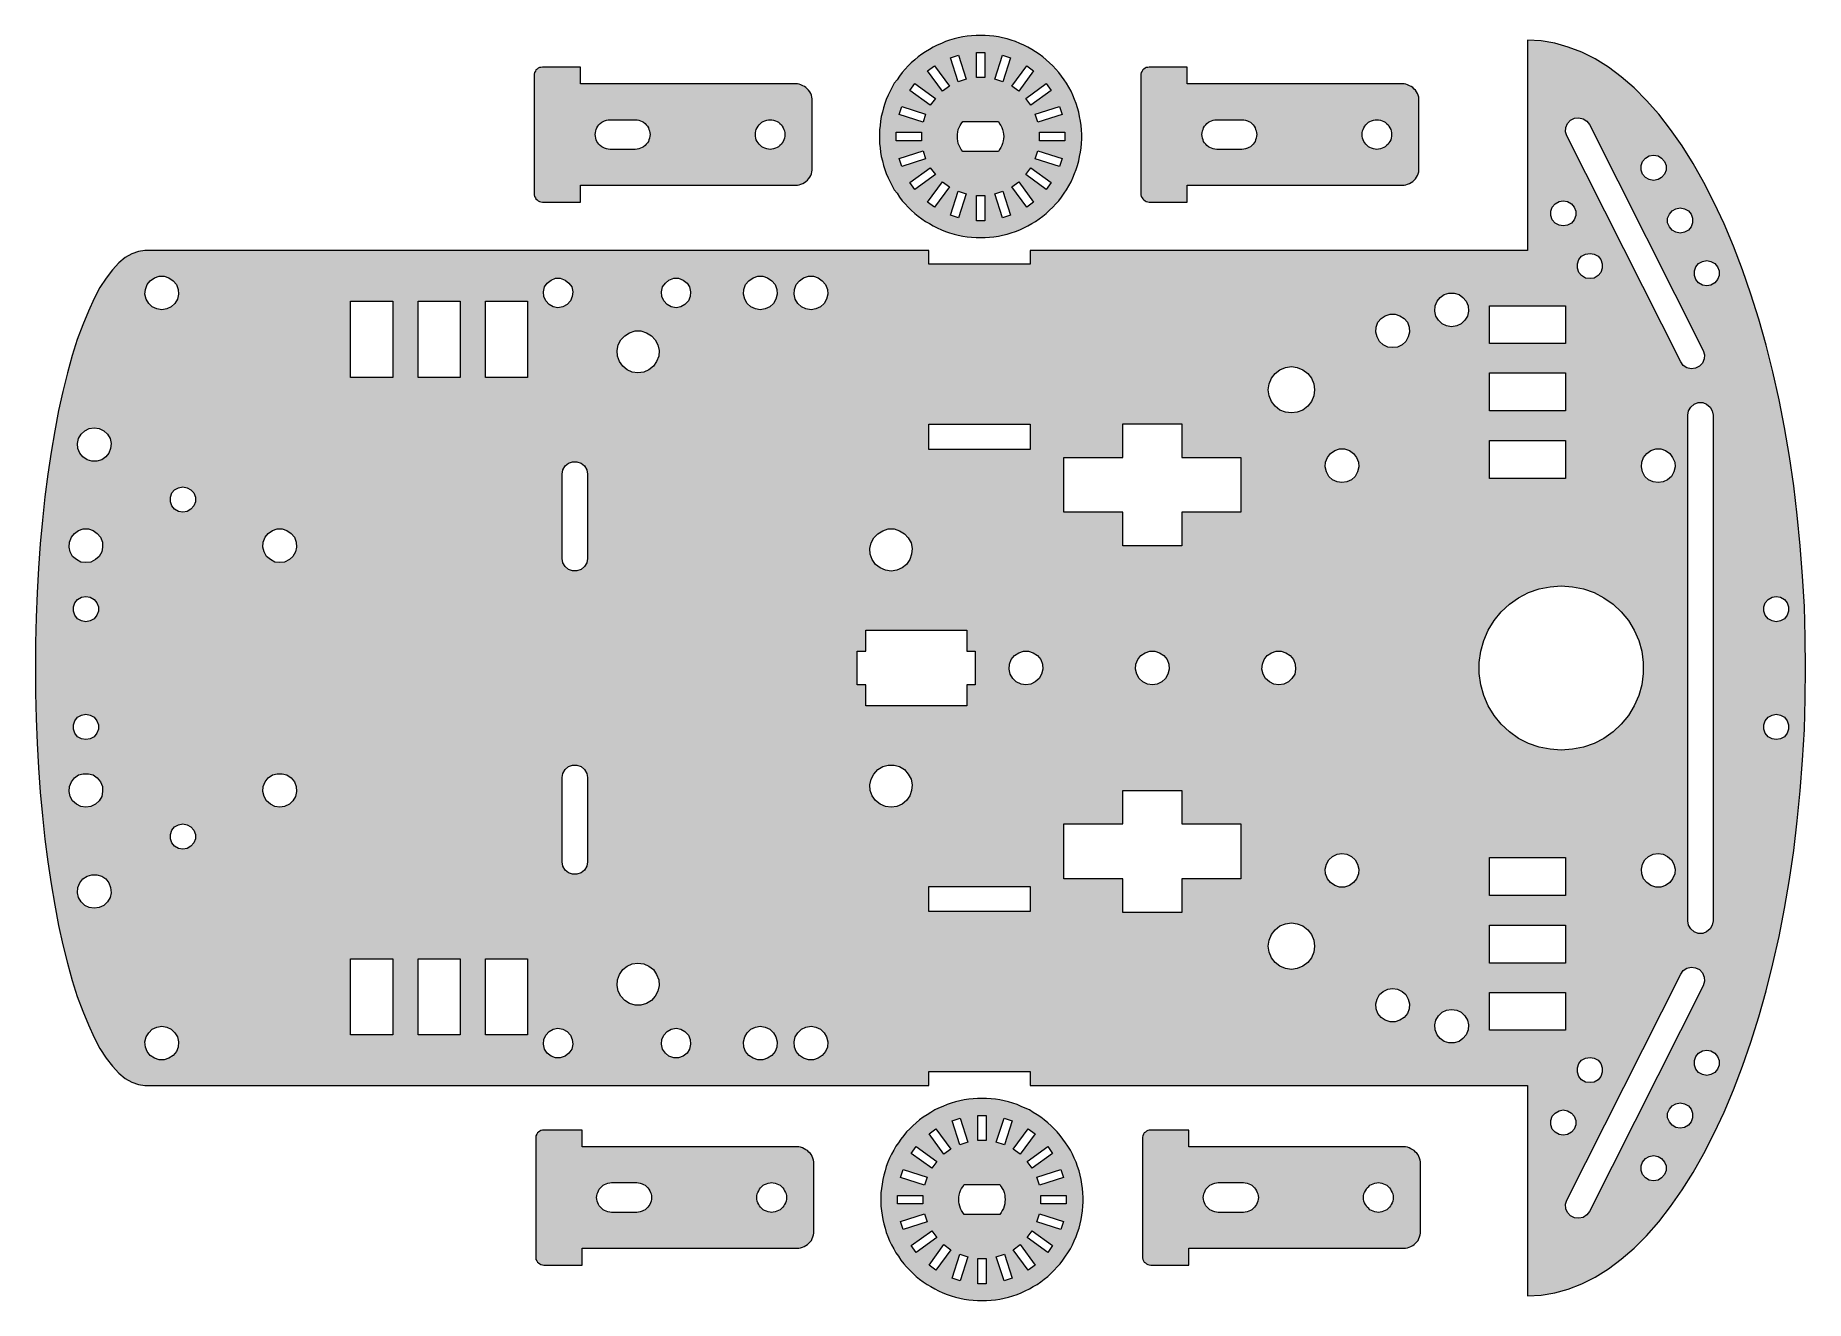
# Model space of a CAD drawing. Header units: inches. Extents: x 53 to 263, y 30 to 180.
import ezdxf

# ---------------------------------------------------------------- set-up
doc = ezdxf.new("R2010")
doc.units = ezdxf.units.IN
doc.header["$MEASUREMENT"] = 0
doc.layers.add('Layer 1', color=7, linetype='Continuous')

msp = doc.modelspace()

# ---------------------------------------------------------------- hatches: boundary and pattern name
at = {"layer": 'Layer 1', "true_color": 0x231f20}
h = msp.add_hatch(color=250, dxfattribs=at)
h.dxf.hatch_style = 2
h.paths.add_polyline_path([(262.54, 108.27), (262.43, 111.9), (262.22, 115.53), (261.94, 119.13), (261.58, 122.73), (261.16, 126.22), (260.67, 129.72), (260.07, 133.14), (259.43, 136.45), (258.69, 139.74), (257.88, 142.91), (257.03, 146.01), (256.08, 148.98), (255.09, 151.87), (254.04, 154.66), (252.91, 157.3), (251.74, 159.81), (250.51, 162.21), (249.24, 164.47), (247.93, 166.55), (246.56, 168.52), (245.15, 170.32), (243.7, 171.94), (242.22, 173.46), (240.7, 174.77), (239.18, 175.89), (237.6, 176.88), (236.04, 177.69), (234.42, 178.29), (232.83, 178.75), (231.21, 179.03), (229.59, 179.11), (229.59, 154.13), (170.6, 154.13), (170.6, 152.51), (158.57, 152.51), (158.57, 154.13), (65.58, 154.13), (64.81, 154.02), (64.03, 153.74), (63.25, 153.32), (62.48, 152.68), (61.74, 151.87), (61, 150.88), (60.25, 149.75), (59.55, 148.45), (58.88, 146.97), (58.21, 145.34), (57.57, 143.58), (56.97, 141.68), (56.41, 139.63), (55.84, 137.44), (55.35, 135.15), (54.89, 132.75), (54.47, 130.21), (54.08, 127.63), (53.73, 124.92), (53.45, 122.17), (53.16, 119.34), (52.95, 116.45), (52.81, 113.52), (52.67, 110.6), (52.6, 107.6), (52.6, 104.6), (52.6, 101.64), (52.67, 98.64), (52.81, 95.71), (52.95, 92.78), (53.16, 89.89), (53.45, 87.07), (53.73, 84.31), (54.08, 81.6), (54.47, 79.02), (54.89, 76.48), (55.35, 74.08), (55.84, 71.79), (56.41, 69.6), (56.97, 67.56), (57.57, 65.65), (58.21, 63.89), (58.88, 62.27), (59.55, 60.78), (60.25, 59.48), (61, 58.31), (61.74, 57.36), (62.48, 56.55), (63.25, 55.92), (64.03, 55.49), (64.81, 55.21), (65.58, 55.1), (158.57, 55.1), (158.57, 56.73), (170.6, 56.73), (170.6, 55.1), (229.59, 55.1), (229.59, 30.13), (231.21, 30.2), (232.83, 30.48), (234.42, 30.9), (236.04, 31.54), (237.6, 32.35), (239.18, 33.34), (240.7, 34.47), (242.22, 35.77), (243.7, 37.25), (245.15, 38.91), (246.56, 40.71), (247.93, 42.69), (249.24, 44.77), (250.51, 47.03), (251.74, 49.42), (252.91, 51.93), (254.04, 54.57), (255.09, 57.36), (256.08, 60.22), (257.03, 63.22), (257.88, 66.32), (258.69, 69.5), (259.43, 72.78), (260.07, 76.09), (260.67, 79.52), (261.16, 82.97), (261.58, 86.5), (261.94, 90.06), (262.22, 93.7), (262.43, 97.3), (262.54, 100.97), (262.57, 104.6)])
h.paths.add_polyline_path([(56.66, 119.56), (56.87, 120.12), (57.22, 120.58), (57.71, 120.93), (58.28, 121.11), (58.88, 121.11), (59.44, 120.93), (59.94, 120.58), (60.32, 120.12), (60.54, 119.56), (60.57, 118.96), (60.47, 118.39), (60.15, 117.86), (59.73, 117.47), (59.16, 117.19), (58.6, 117.12), (58, 117.19), (57.47, 117.47), (57.01, 117.86), (56.73, 118.39), (56.59, 118.96)])
h.paths.add_polyline_path([(59.9, 110.88), (59.55, 110.45), (59.09, 110.21), (58.6, 110.1), (58.07, 110.21), (57.61, 110.45), (57.29, 110.88), (57.11, 111.34), (57.11, 111.87), (57.29, 112.36), (57.61, 112.75), (58.07, 113.03), (58.6, 113.1), (59.09, 113.03), (59.55, 112.75), (59.9, 112.36), (60.08, 111.87), (60.08, 111.34)])
h.paths.add_polyline_path([(60.08, 97.86), (60.08, 97.37), (59.9, 96.87), (59.55, 96.45), (59.09, 96.2), (58.6, 96.13), (58.07, 96.2), (57.61, 96.45), (57.29, 96.87), (57.11, 97.37), (57.11, 97.86), (57.29, 98.35), (57.61, 98.78), (58.07, 99.02), (58.6, 99.13), (59.09, 99.02), (59.55, 98.78), (59.9, 98.35)])
h.paths.add_polyline_path([(57.47, 88.48), (57.01, 88.86), (56.73, 89.39), (56.59, 89.96), (56.66, 90.56), (56.87, 91.12), (57.22, 91.58), (57.71, 91.93), (58.28, 92.07), (58.88, 92.07), (59.44, 91.93), (59.94, 91.58), (60.32, 91.12), (60.54, 90.56), (60.57, 89.96), (60.47, 89.39), (60.15, 88.86), (59.73, 88.48), (59.16, 88.19), (58.6, 88.12), (58, 88.19)])
h.paths.add_polyline_path([(61.45, 77.4), (61.14, 76.87), (60.71, 76.45), (60.18, 76.2), (59.58, 76.13), (58.98, 76.2), (58.46, 76.45), (58.03, 76.87), (57.71, 77.4), (57.61, 77.96), (57.64, 78.56), (57.86, 79.13), (58.24, 79.59), (58.74, 79.9), (59.3, 80.08), (59.9, 80.08), (60.47, 79.9), (60.96, 79.59), (61.31, 79.13), (61.52, 78.56), (61.59, 77.96)])
h.paths.add_polyline_path([(61.52, 130.67), (61.31, 130.1), (60.96, 129.65), (60.47, 129.33), (59.9, 129.15), (59.3, 129.15), (58.74, 129.33), (58.24, 129.65), (57.86, 130.1), (57.64, 130.67), (57.61, 131.27), (57.71, 131.83), (58.03, 132.36), (58.46, 132.75), (58.98, 133.03), (59.58, 133.1), (60.18, 133.03), (60.71, 132.75), (61.14, 132.36), (61.45, 131.83), (61.59, 131.27)])
h.paths.add_polyline_path([(246.2, 157.97), (246.42, 158.47), (246.73, 158.86), (247.19, 159.1), (247.69, 159.21), (248.21, 159.1), (248.67, 158.86), (248.99, 158.47), (249.17, 157.97), (249.17, 157.44), (248.99, 156.95), (248.67, 156.56), (248.21, 156.32), (247.69, 156.21), (247.19, 156.32), (246.73, 156.56), (246.42, 156.95), (246.2, 157.44)])
h.paths.add_polyline_path([(243.06, 164.22), (243.24, 164.71), (243.59, 165.1), (244.02, 165.38), (244.55, 165.45), (245.07, 165.38), (245.5, 165.1), (245.85, 164.71), (246.03, 164.22), (246.03, 163.69), (245.85, 163.19), (245.5, 162.81), (245.07, 162.56), (244.55, 162.45), (244.02, 162.56), (243.59, 162.81), (243.24, 163.19), (243.06, 163.69)])
h.paths.add_polyline_path([(234.14, 168.73), (234.35, 169.23), (234.7, 169.62), (235.16, 169.83), (235.69, 169.9), (236.18, 169.79), (236.61, 169.51), (236.93, 169.09), (250.44, 142.28), (250.58, 141.78), (250.54, 141.29), (250.33, 140.79), (249.98, 140.41), (249.52, 140.19), (248.99, 140.12), (248.5, 140.23), (248.07, 140.51), (247.76, 140.93), (234.24, 167.75), (234.1, 168.24)])
h.paths.add_polyline_path([(250.82, 135.93), (251.25, 135.57), (251.5, 135.11), (251.6, 134.62), (251.6, 74.61), (251.5, 74.12), (251.25, 73.66), (250.82, 73.31), (250.37, 73.13), (249.84, 73.13), (249.34, 73.31), (248.96, 73.66), (248.67, 74.12), (248.6, 74.61), (248.6, 134.62), (248.67, 135.11), (248.96, 135.57), (249.34, 135.93), (249.84, 136.1), (250.37, 136.1)])
h.paths.add_polyline_path([(246.94, 127.88), (246.66, 127.35), (246.2, 126.96), (245.67, 126.72), (245.07, 126.61), (244.51, 126.72), (243.95, 126.96), (243.52, 127.35), (243.24, 127.88), (243.1, 128.48), (243.13, 129.05), (243.35, 129.61), (243.73, 130.07), (244.23, 130.42), (244.79, 130.6), (245.39, 130.6), (245.96, 130.42), (246.45, 130.07), (246.8, 129.61), (247.05, 129.05), (247.09, 128.48)])
h.paths.add_polyline_path([(247.09, 80.75), (247.05, 80.19), (246.8, 79.62), (246.45, 79.16), (245.96, 78.81), (245.39, 78.63), (244.79, 78.63), (244.23, 78.81), (243.73, 79.16), (243.35, 79.62), (243.13, 80.19), (243.1, 80.75), (243.24, 81.35), (243.52, 81.84), (243.95, 82.27), (244.51, 82.51), (245.07, 82.62), (245.67, 82.51), (246.2, 82.27), (246.66, 81.84), (246.94, 81.35)])
h.paths.add_polyline_path([(238.44, 152.58), (238.44, 152.05), (238.27, 151.55), (237.95, 151.17), (237.49, 150.88), (237, 150.81), (236.47, 150.88), (236.01, 151.17), (235.69, 151.55), (235.51, 152.05), (235.51, 152.58), (235.69, 153.07), (236.01, 153.46), (236.47, 153.71), (237, 153.81), (237.49, 153.71), (237.95, 153.46), (238.27, 153.07)])
h.paths.add_polyline_path([(232.34, 158.82), (232.52, 159.31), (232.87, 159.7), (233.33, 159.98), (233.82, 160.06), (234.35, 159.98), (234.81, 159.7), (235.13, 159.31), (235.3, 158.82), (235.3, 158.29), (235.13, 157.8), (234.81, 157.41), (234.35, 157.16), (233.82, 157.06), (233.33, 157.16), (232.87, 157.41), (232.52, 157.8), (232.34, 158.29)])
h.paths.add_polyline_path([(225.07, 147.6), (234.1, 147.6), (234.1, 143.12), (225.07, 143.12)])
h.paths.add_polyline_path([(225.07, 139.63), (234.1, 139.63), (234.1, 135.11), (225.07, 135.11)])
h.paths.add_polyline_path([(225.07, 131.62), (234.1, 131.62), (234.1, 127.11), (225.07, 127.11)])
h.paths.add_polyline_path([(158.57, 133.53), (170.6, 133.53), (170.6, 130.53), (158.57, 130.53)])
h.paths.add_polyline_path([(151.73, 119.45), (152.05, 120.05), (152.51, 120.54), (153.11, 120.9), (153.74, 121.11), (154.45, 121.11), (155.08, 120.9), (155.68, 120.54), (156.14, 120.05), (156.46, 119.45), (156.6, 118.78), (156.53, 118.11), (156.32, 117.47), (155.93, 116.91), (155.4, 116.49), (154.76, 116.21), (154.09, 116.1), (153.42, 116.21), (152.79, 116.49), (152.26, 116.91), (151.87, 117.47), (151.62, 118.11), (151.59, 118.78)])
h.paths.add_polyline_path([(112.99, 149.82), (113.31, 150.28), (113.77, 150.64), (114.3, 150.85), (114.86, 150.85), (115.43, 150.64), (115.89, 150.28), (116.21, 149.82), (116.35, 149.26), (116.28, 148.7), (116.06, 148.17), (115.68, 147.74), (115.15, 147.46), (114.58, 147.36), (114.02, 147.46), (113.52, 147.74), (113.14, 148.17), (112.89, 148.7), (112.85, 149.26)])
h.paths.add_polyline_path([(65.65, 149.54), (65.86, 150.11), (66.22, 150.57), (66.71, 150.92), (67.27, 151.09), (67.87, 151.09), (68.44, 150.92), (68.93, 150.57), (69.32, 150.11), (69.53, 149.54), (69.57, 148.98), (69.46, 148.38), (69.14, 147.88), (68.72, 147.46), (68.19, 147.21), (67.59, 147.11), (66.99, 147.21), (66.46, 147.46), (66.04, 147.88), (65.72, 148.38), (65.58, 148.98)])
h.paths.add_polyline_path([(69.53, 59.65), (69.32, 59.13), (68.93, 58.63), (68.44, 58.31), (67.87, 58.14), (67.27, 58.14), (66.71, 58.31), (66.22, 58.63), (65.86, 59.13), (65.65, 59.65), (65.58, 60.25), (65.72, 60.85), (66.04, 61.35), (66.46, 61.77), (66.99, 62.02), (67.59, 62.12), (68.19, 62.02), (68.72, 61.77), (69.14, 61.35), (69.46, 60.85), (69.57, 60.25)])
h.paths.add_polyline_path([(71.58, 84.35), (71.4, 83.86), (71.05, 83.47), (70.59, 83.22), (70.1, 83.11), (69.57, 83.22), (69.11, 83.47), (68.79, 83.86), (68.62, 84.35), (68.62, 84.88), (68.79, 85.37), (69.11, 85.76), (69.57, 86.01), (70.1, 86.11), (70.59, 86.01), (71.05, 85.76), (71.4, 85.37), (71.58, 84.88)])
h.paths.add_polyline_path([(71.58, 124.35), (71.4, 123.86), (71.05, 123.47), (70.59, 123.19), (70.1, 123.12), (69.57, 123.19), (69.11, 123.47), (68.79, 123.86), (68.62, 124.35), (68.62, 124.88), (68.79, 125.38), (69.11, 125.77), (69.57, 126.01), (70.1, 126.12), (70.59, 126.01), (71.05, 125.77), (71.4, 125.38), (71.58, 124.88)])
h.paths.add_polyline_path([(83.47, 89.39), (83.15, 88.86), (82.73, 88.48), (82.16, 88.19), (81.6, 88.12), (81, 88.19), (80.47, 88.48), (80.01, 88.86), (79.73, 89.39), (79.59, 89.96), (79.62, 90.56), (79.87, 91.12), (80.22, 91.58), (80.72, 91.93), (81.28, 92.07), (81.88, 92.07), (82.44, 91.93), (82.94, 91.58), (83.33, 91.12), (83.54, 90.56), (83.57, 89.96)])
h.paths.add_polyline_path([(83.47, 118.39), (83.15, 117.86), (82.73, 117.47), (82.16, 117.19), (81.6, 117.12), (81, 117.19), (80.47, 117.47), (80.01, 117.86), (79.73, 118.39), (79.59, 118.96), (79.62, 119.56), (79.87, 120.12), (80.22, 120.58), (80.72, 120.93), (81.28, 121.11), (81.88, 121.11), (82.44, 120.93), (82.94, 120.58), (83.33, 120.12), (83.54, 119.56), (83.57, 118.96)])
h.paths.add_polyline_path([(95, 61.1), (89.99, 61.1), (89.99, 70.1), (95, 70.1)])
h.paths.add_polyline_path([(95, 139.1), (89.99, 139.1), (89.99, 148.13), (95, 148.13)])
h.paths.add_polyline_path([(102.98, 61.1), (98, 61.1), (98, 70.1), (102.98, 70.1)])
h.paths.add_polyline_path([(102.98, 139.1), (98, 139.1), (98, 148.13), (102.98, 148.13)])
h.paths.add_polyline_path([(110.98, 61.1), (105.97, 61.1), (105.97, 70.1), (110.98, 70.1)])
h.paths.add_polyline_path([(110.98, 139.1), (105.97, 139.1), (105.97, 148.13), (110.98, 148.13)])
h.paths.add_polyline_path([(116.21, 59.41), (115.89, 58.91), (115.43, 58.56), (114.86, 58.38), (114.3, 58.38), (113.77, 58.56), (113.31, 58.91), (112.99, 59.41), (112.85, 59.97), (112.89, 60.54), (113.14, 61.07), (113.52, 61.49), (114.02, 61.77), (114.58, 61.88), (115.15, 61.77), (115.68, 61.49), (116.06, 61.07), (116.28, 60.54), (116.35, 59.97)])
h.paths.add_polyline_path([(118.07, 81.6), (118, 81.1), (117.72, 80.64), (117.33, 80.33), (116.84, 80.15), (116.31, 80.15), (115.85, 80.33), (115.43, 80.64), (115.18, 81.1), (115.08, 81.6), (115.08, 91.62), (115.18, 92.11), (115.43, 92.57), (115.85, 92.92), (116.31, 93.1), (116.84, 93.1), (117.33, 92.92), (117.72, 92.57), (118, 92.11), (118.07, 91.62)])
h.paths.add_polyline_path([(118.07, 117.62), (118, 117.09), (117.72, 116.66), (117.33, 116.31), (116.84, 116.13), (116.31, 116.13), (115.85, 116.31), (115.43, 116.66), (115.18, 117.09), (115.08, 117.62), (115.08, 127.6), (115.18, 128.13), (115.43, 128.59), (115.85, 128.91), (116.31, 129.08), (116.84, 129.08), (117.33, 128.91), (117.72, 128.59), (118, 128.13), (118.07, 127.6)])
h.paths.add_polyline_path([(126.44, 66.29), (126.12, 65.69), (125.66, 65.16), (125.09, 64.81), (124.42, 64.63), (123.75, 64.63), (123.08, 64.81), (122.52, 65.16), (122.06, 65.69), (121.74, 66.29), (121.6, 66.96), (121.64, 67.63), (121.88, 68.26), (122.27, 68.83), (122.8, 69.25), (123.4, 69.53), (124.07, 69.6), (124.78, 69.53), (125.38, 69.25), (125.91, 68.83), (126.29, 68.26), (126.54, 67.63), (126.58, 66.96)])
h.paths.add_polyline_path([(126.54, 141.61), (126.29, 140.97), (125.91, 140.41), (125.38, 139.98), (124.78, 139.7), (124.07, 139.63), (123.4, 139.7), (122.8, 139.98), (122.27, 140.41), (121.88, 140.97), (121.64, 141.61), (121.6, 142.28), (121.74, 142.95), (122.06, 143.55), (122.52, 144.04), (123.08, 144.39), (123.75, 144.6), (124.42, 144.6), (125.09, 144.39), (125.66, 144.04), (126.12, 143.55), (126.44, 142.95), (126.58, 142.28)])
h.paths.add_polyline_path([(130.17, 59.41), (129.89, 58.91), (129.43, 58.56), (128.87, 58.38), (128.31, 58.38), (127.74, 58.56), (127.32, 58.91), (127, 59.41), (126.86, 59.97), (126.89, 60.54), (127.14, 61.07), (127.53, 61.49), (128.02, 61.77), (128.59, 61.88), (129.15, 61.77), (129.65, 61.49), (130.07, 61.07), (130.28, 60.54), (130.32, 59.97)])
h.paths.add_polyline_path([(130.28, 148.7), (130.07, 148.17), (129.65, 147.74), (129.15, 147.46), (128.59, 147.36), (128.02, 147.46), (127.53, 147.74), (127.14, 148.17), (126.89, 148.7), (126.86, 149.26), (127, 149.82), (127.32, 150.28), (127.74, 150.64), (128.31, 150.85), (128.87, 150.85), (129.43, 150.64), (129.89, 150.28), (130.17, 149.82), (130.32, 149.26)])
h.paths.add_polyline_path([(140.55, 59.65), (140.33, 59.13), (139.95, 58.63), (139.45, 58.31), (138.89, 58.14), (138.29, 58.14), (137.72, 58.31), (137.23, 58.63), (136.84, 59.13), (136.63, 59.65), (136.6, 60.25), (136.74, 60.85), (137.02, 61.35), (137.48, 61.77), (138.01, 62.02), (138.57, 62.12), (139.17, 62.02), (139.7, 61.77), (140.16, 61.35), (140.44, 60.85), (140.58, 60.25)])
h.paths.add_polyline_path([(140.44, 148.38), (140.16, 147.88), (139.7, 147.46), (139.17, 147.21), (138.57, 147.11), (138.01, 147.21), (137.48, 147.46), (137.02, 147.88), (136.74, 148.38), (136.6, 148.98), (136.63, 149.54), (136.84, 150.11), (137.23, 150.57), (137.72, 150.92), (138.29, 151.09), (138.89, 151.09), (139.45, 150.92), (139.95, 150.57), (140.33, 150.11), (140.55, 149.54), (140.58, 148.98)])
h.paths.add_polyline_path([(146.54, 59.65), (146.33, 59.13), (145.94, 58.63), (145.45, 58.31), (144.89, 58.14), (144.29, 58.14), (143.72, 58.31), (143.23, 58.63), (142.84, 59.13), (142.63, 59.65), (142.59, 60.25), (142.73, 60.85), (143.02, 61.35), (143.47, 61.77), (144, 62.02), (144.6, 62.12), (145.17, 62.02), (145.73, 61.77), (146.16, 61.35), (146.44, 60.85), (146.58, 60.25)])
h.paths.add_polyline_path([(146.44, 148.38), (146.16, 147.88), (145.73, 147.46), (145.17, 147.21), (144.6, 147.11), (144, 147.21), (143.47, 147.46), (143.02, 147.88), (142.73, 148.38), (142.59, 148.98), (142.63, 149.54), (142.84, 150.11), (143.23, 150.57), (143.72, 150.92), (144.29, 151.09), (144.89, 151.09), (145.45, 150.92), (145.94, 150.57), (146.33, 150.11), (146.54, 149.54), (146.58, 148.98)])
h.paths.add_polyline_path([(156.53, 90.1), (156.32, 89.46), (155.93, 88.9), (155.4, 88.48), (154.76, 88.19), (154.09, 88.12), (153.42, 88.19), (152.79, 88.48), (152.26, 88.9), (151.87, 89.46), (151.62, 90.1), (151.59, 90.77), (151.73, 91.44), (152.05, 92.04), (152.51, 92.57), (153.11, 92.92), (153.74, 93.1), (154.45, 93.1), (155.08, 92.92), (155.68, 92.57), (156.14, 92.04), (156.46, 91.44), (156.6, 90.77)])
h.paths.add_polyline_path([(151.09, 100.12), (151.09, 102.62), (150.07, 102.62), (150.07, 106.61), (151.09, 106.61), (151.09, 109.11), (163.09, 109.11), (163.09, 106.61), (164.08, 106.61), (164.08, 102.62), (163.09, 102.62), (163.09, 100.12)])
h.paths.add_polyline_path([(170.6, 75.71), (158.57, 75.71), (158.57, 78.7), (170.6, 78.7)])
h.paths.add_polyline_path([(171.94, 103.89), (171.66, 103.36), (171.2, 102.98), (170.67, 102.69), (170.07, 102.62), (169.51, 102.69), (168.95, 102.98), (168.52, 103.36), (168.24, 103.89), (168.1, 104.46), (168.13, 105.06), (168.35, 105.62), (168.73, 106.08), (169.23, 106.43), (169.79, 106.61), (170.39, 106.61), (170.96, 106.43), (171.45, 106.08), (171.84, 105.62), (172.05, 105.06), (172.08, 104.46)])
h.paths.add_polyline_path([(195.58, 79.62), (188.59, 79.62), (188.59, 75.6), (181.57, 75.6), (181.57, 79.62), (174.59, 79.62), (174.59, 86.11), (181.57, 86.11), (181.57, 90.1), (188.59, 90.1), (188.59, 86.11), (195.58, 86.11)])
h.paths.add_polyline_path([(183.09, 104.46), (183.13, 105.06), (183.37, 105.62), (183.73, 106.08), (184.22, 106.43), (184.78, 106.61), (185.38, 106.61), (185.95, 106.43), (186.44, 106.08), (186.83, 105.62), (187.04, 105.06), (187.08, 104.46), (186.94, 103.89), (186.65, 103.36), (186.23, 102.98), (185.67, 102.69), (185.1, 102.62), (184.5, 102.69), (183.97, 102.98), (183.51, 103.36), (183.23, 103.89)])
h.paths.add_polyline_path([(195.58, 123.12), (188.59, 123.12), (188.59, 119.1), (181.57, 119.1), (181.57, 123.12), (174.59, 123.12), (174.59, 129.61), (181.57, 129.61), (181.57, 133.6), (188.59, 133.6), (188.59, 129.61), (195.58, 129.61)])
h.paths.add_polyline_path([(198.23, 103.89), (198.08, 104.46), (198.16, 105.06), (198.37, 105.62), (198.72, 106.08), (199.21, 106.43), (199.78, 106.61), (200.38, 106.61), (200.94, 106.43), (201.44, 106.08), (201.82, 105.62), (202.04, 105.06), (202.07, 104.46), (201.97, 103.89), (201.65, 103.36), (201.22, 102.98), (200.7, 102.69), (200.1, 102.62), (199.5, 102.69), (198.97, 102.98), (198.51, 103.36)])
h.paths.add_polyline_path([(204.26, 70.91), (203.98, 70.24), (203.52, 69.67), (202.95, 69.25), (202.28, 68.97), (201.58, 68.86), (200.87, 68.97), (200.2, 69.25), (199.64, 69.67), (199.21, 70.24), (198.93, 70.91), (198.83, 71.61), (198.93, 72.32), (199.21, 72.99), (199.64, 73.55), (200.2, 74.01), (200.87, 74.26), (201.58, 74.37), (202.28, 74.26), (202.95, 74.01), (203.52, 73.55), (203.98, 72.99), (204.26, 72.32), (204.33, 71.61)])
h.paths.add_polyline_path([(204.26, 136.91), (203.98, 136.24), (203.52, 135.68), (202.95, 135.22), (202.28, 134.97), (201.58, 134.87), (200.87, 134.97), (200.2, 135.22), (199.64, 135.68), (199.21, 136.24), (198.93, 136.91), (198.83, 137.62), (198.93, 138.32), (199.21, 138.99), (199.64, 139.56), (200.2, 139.98), (200.87, 140.26), (201.58, 140.37), (202.28, 140.26), (202.95, 139.98), (203.52, 139.56), (203.98, 138.99), (204.26, 138.32), (204.33, 137.62)])
h.paths.add_polyline_path([(209.55, 80.19), (209.3, 79.62), (208.95, 79.16), (208.46, 78.81), (207.89, 78.63), (207.29, 78.63), (206.73, 78.81), (206.23, 79.16), (205.85, 79.62), (205.63, 80.19), (205.6, 80.75), (205.74, 81.35), (206.02, 81.84), (206.45, 82.27), (207.01, 82.51), (207.57, 82.62), (208.17, 82.51), (208.7, 82.27), (209.16, 81.84), (209.44, 81.35), (209.59, 80.75)])
h.paths.add_polyline_path([(209.44, 127.88), (209.16, 127.35), (208.7, 126.96), (208.17, 126.72), (207.57, 126.61), (207.01, 126.72), (206.45, 126.96), (206.02, 127.35), (205.74, 127.88), (205.6, 128.48), (205.63, 129.05), (205.85, 129.61), (206.23, 130.07), (206.73, 130.42), (207.29, 130.6), (207.89, 130.6), (208.46, 130.42), (208.95, 130.07), (209.3, 129.61), (209.55, 129.05), (209.59, 128.48)])
h.paths.add_polyline_path([(215.55, 64.17), (215.34, 63.61), (214.95, 63.15), (214.45, 62.83), (213.89, 62.65), (213.29, 62.65), (212.72, 62.83), (212.23, 63.15), (211.84, 63.61), (211.63, 64.17), (211.6, 64.77), (211.74, 65.33), (212.02, 65.86), (212.48, 66.25), (213.01, 66.53), (213.57, 66.6), (214.17, 66.53), (214.7, 66.25), (215.16, 65.86), (215.44, 65.33), (215.58, 64.77)])
h.paths.add_polyline_path([(215.44, 143.9), (215.16, 143.37), (214.7, 142.95), (214.17, 142.7), (213.57, 142.63), (213.01, 142.7), (212.48, 142.95), (212.02, 143.37), (211.74, 143.9), (211.6, 144.46), (211.63, 145.06), (211.84, 145.63), (212.23, 146.09), (212.72, 146.4), (213.29, 146.58), (213.89, 146.58), (214.45, 146.4), (214.95, 146.09), (215.34, 145.63), (215.55, 145.06), (215.58, 144.46)])
h.paths.add_polyline_path([(222.53, 61.67), (222.32, 61.1), (221.93, 60.64), (221.47, 60.32), (220.87, 60.15), (220.27, 60.15), (219.71, 60.32), (219.22, 60.64), (218.86, 61.1), (218.65, 61.67), (218.58, 62.27), (218.72, 62.83), (219.04, 63.36), (219.46, 63.78), (219.99, 64.03), (220.59, 64.1), (221.19, 64.03), (221.72, 63.78), (222.14, 63.36), (222.46, 62.83), (222.57, 62.27)])
h.paths.add_polyline_path([(222.46, 146.37), (222.14, 145.87), (221.72, 145.45), (221.19, 145.2), (220.59, 145.1), (219.99, 145.2), (219.46, 145.45), (219.04, 145.87), (218.72, 146.37), (218.58, 146.97), (218.65, 147.57), (218.86, 148.13), (219.22, 148.59), (219.71, 148.91), (220.27, 149.08), (220.87, 149.08), (221.47, 148.91), (221.93, 148.59), (222.32, 148.13), (222.53, 147.57), (222.57, 146.97)])
h.paths.add_polyline_path([(224.4, 101.35), (224.05, 102.62), (223.87, 103.96), (223.87, 105.27), (224.05, 106.61), (224.4, 107.88), (224.93, 109.11), (225.64, 110.24), (226.45, 111.27), (227.44, 112.18), (228.53, 112.96), (229.69, 113.56), (230.96, 114.02), (232.27, 114.26), (233.57, 114.37), (234.91, 114.26), (236.22, 114.02), (237.49, 113.56), (238.65, 112.96), (239.75, 112.18), (240.7, 111.27), (241.55, 110.24), (242.25, 109.11), (242.78, 107.88), (243.13, 106.61), (243.31, 105.27), (243.31, 103.96), (243.13, 102.62), (242.78, 101.35), (242.25, 100.12), (241.55, 98.99), (240.7, 97.97), (239.75, 97.05), (238.65, 96.27), (237.49, 95.67), (236.22, 95.21), (234.91, 94.97), (233.57, 94.86), (232.27, 94.97), (230.96, 95.21), (229.69, 95.67), (228.53, 96.27), (227.44, 97.05), (226.45, 97.97), (225.64, 98.99), (224.93, 100.12)])
h.paths.add_polyline_path([(238.44, 57.19), (238.44, 56.66), (238.27, 56.16), (237.95, 55.77), (237.49, 55.49), (237, 55.42), (236.47, 55.49), (236.01, 55.77), (235.69, 56.16), (235.51, 56.66), (235.51, 57.19), (235.69, 57.68), (236.01, 58.07), (236.47, 58.31), (237, 58.42), (237.49, 58.31), (237.95, 58.07), (238.27, 57.68)])
h.paths.add_polyline_path([(225.07, 77.61), (225.07, 82.13), (234.1, 82.13), (234.1, 77.61)])
h.paths.add_polyline_path([(234.1, 74.12), (234.1, 69.6), (225.07, 69.6), (225.07, 74.12)])
h.paths.add_polyline_path([(225.07, 61.63), (225.07, 66.11), (234.1, 66.11), (234.1, 61.63)])
h.paths.add_polyline_path([(233.33, 49.25), (232.87, 49.53), (232.52, 49.92), (232.34, 50.41), (232.34, 50.94), (232.52, 51.43), (232.87, 51.82), (233.33, 52.07), (233.82, 52.18), (234.35, 52.07), (234.81, 51.82), (235.13, 51.43), (235.3, 50.94), (235.3, 50.41), (235.13, 49.92), (234.81, 49.53), (234.35, 49.25), (233.82, 49.18)])
h.paths.add_polyline_path([(246.03, 45.01), (245.85, 44.52), (245.5, 44.13), (245.07, 43.85), (244.55, 43.78), (244.02, 43.85), (243.59, 44.13), (243.24, 44.52), (243.06, 45.01), (243.06, 45.54), (243.24, 46), (243.59, 46.43), (244.02, 46.67), (244.55, 46.78), (245.07, 46.67), (245.5, 46.43), (245.85, 46), (246.03, 45.54)])
h.paths.add_polyline_path([(249.17, 51.26), (248.99, 50.76), (248.67, 50.38), (248.21, 50.09), (247.69, 50.02), (247.19, 50.09), (246.73, 50.38), (246.42, 50.76), (246.2, 51.26), (246.2, 51.79), (246.42, 52.28), (246.73, 52.67), (247.19, 52.92), (247.69, 53.02), (248.21, 52.92), (248.67, 52.67), (248.99, 52.28), (249.17, 51.79)])
h.paths.add_polyline_path([(236.93, 40.15), (236.61, 39.72), (236.18, 39.44), (235.69, 39.33), (235.16, 39.37), (234.7, 39.62), (234.35, 40.01), (234.14, 40.46), (234.1, 40.99), (234.24, 41.49), (247.76, 68.3), (248.07, 68.72), (248.5, 69), (248.99, 69.11), (249.52, 69.04), (249.98, 68.83), (250.33, 68.44), (250.54, 67.94), (250.58, 67.45), (250.44, 66.92)])
h.paths.add_polyline_path([(252.31, 57.5), (252.13, 57.01), (251.81, 56.62), (251.35, 56.37), (250.86, 56.27), (250.33, 56.37), (249.87, 56.62), (249.55, 57.01), (249.38, 57.5), (249.38, 58.03), (249.55, 58.53), (249.87, 58.91), (250.33, 59.2), (250.86, 59.27), (251.35, 59.2), (251.81, 58.91), (252.13, 58.53), (252.31, 58.03)])
h.paths.add_polyline_path([(252.31, 151.2), (252.13, 150.71), (251.81, 150.32), (251.35, 150.04), (250.86, 149.97), (250.33, 150.04), (249.87, 150.32), (249.55, 150.71), (249.38, 151.2), (249.38, 151.73), (249.55, 152.22), (249.87, 152.61), (250.33, 152.86), (250.86, 152.96), (251.35, 152.86), (251.81, 152.61), (252.13, 152.22), (252.31, 151.73)])
h.paths.add_polyline_path([(260.56, 97.37), (260.39, 96.87), (260.07, 96.45), (259.61, 96.2), (259.08, 96.13), (258.59, 96.2), (258.13, 96.45), (257.77, 96.87), (257.6, 97.37), (257.6, 97.86), (257.77, 98.35), (258.13, 98.78), (258.59, 99.02), (259.08, 99.13), (259.61, 99.02), (260.07, 98.78), (260.39, 98.35), (260.56, 97.86)])
h.paths.add_polyline_path([(260.56, 111.34), (260.39, 110.88), (260.07, 110.45), (259.61, 110.21), (259.08, 110.1), (258.59, 110.21), (258.13, 110.45), (257.77, 110.88), (257.6, 111.34), (257.6, 111.87), (257.77, 112.36), (258.13, 112.75), (258.59, 113.03), (259.08, 113.1), (259.61, 113.03), (260.07, 112.75), (260.39, 112.36), (260.56, 111.87)])
h = msp.add_hatch(color=250, dxfattribs=at)
h.dxf.hatch_style = 2
h.paths.add_polyline_path([(176.67, 168.45), (176.64, 168.98), (176.57, 169.51), (176.46, 170.04), (176.35, 170.57), (176.21, 171.06), (176.04, 171.59), (175.86, 172.08), (175.65, 172.58), (175.44, 173.04), (175.19, 173.53), (174.91, 173.99), (174.62, 174.41), (174.31, 174.84), (173.99, 175.26), (173.64, 175.68), (173.28, 176.07), (172.9, 176.42), (172.51, 176.78), (172.08, 177.13), (171.66, 177.45), (171.24, 177.73), (170.78, 178.01), (170.32, 178.29), (169.83, 178.51), (169.37, 178.72), (168.87, 178.93), (168.35, 179.11), (167.85, 179.25), (167.32, 179.39), (166.83, 179.49), (166.3, 179.56), (165.77, 179.63), (165.24, 179.67), (164.71, 179.67), (164.18, 179.67), (163.65, 179.63), (163.12, 179.56), (162.6, 179.49), (162.07, 179.39), (161.57, 179.25), (161.04, 179.11), (160.55, 178.93), (160.06, 178.72), (159.56, 178.51), (159.1, 178.29), (158.64, 178.01), (158.19, 177.73), (157.73, 177.45), (157.3, 177.13), (156.92, 176.78), (156.49, 176.42), (156.14, 176.07), (155.75, 175.68), (155.43, 175.26), (155.08, 174.84), (154.8, 174.41), (154.48, 173.99), (154.23, 173.53), (153.99, 173.04), (153.74, 172.58), (153.53, 172.08), (153.35, 171.59), (153.21, 171.06), (153.07, 170.57), (152.93, 170.04), (152.86, 169.51), (152.79, 168.98), (152.72, 168.45), (152.72, 167.92), (152.72, 167.39), (152.72, 166.86), (152.79, 166.33), (152.86, 165.81), (152.93, 165.31), (153.07, 164.78), (153.21, 164.25), (153.35, 163.76), (153.53, 163.27), (153.74, 162.77), (153.99, 162.28), (154.23, 161.82), (154.48, 161.36), (154.8, 160.94), (155.08, 160.48), (155.43, 160.06), (155.75, 159.67), (156.14, 159.28), (156.49, 158.93), (156.92, 158.54), (157.3, 158.22), (157.73, 157.9), (158.19, 157.59), (158.64, 157.34), (159.1, 157.06), (159.56, 156.85), (160.06, 156.6), (160.55, 156.42), (161.04, 156.25), (161.57, 156.1), (162.07, 155.96), (162.6, 155.86), (163.12, 155.79), (163.65, 155.72), (164.18, 155.68), (164.71, 155.68), (165.24, 155.68), (165.77, 155.72), (166.3, 155.79), (166.83, 155.86), (167.32, 155.96), (167.85, 156.1), (168.35, 156.25), (168.87, 156.42), (169.37, 156.6), (169.83, 156.85), (170.32, 157.06), (170.78, 157.34), (171.24, 157.59), (171.66, 157.9), (172.08, 158.22), (172.51, 158.54), (172.9, 158.93), (173.28, 159.28), (173.64, 159.67), (173.99, 160.06), (174.31, 160.48), (174.62, 160.94), (174.91, 161.36), (175.19, 161.82), (175.44, 162.28), (175.65, 162.77), (175.86, 163.27), (176.04, 163.76), (176.21, 164.25), (176.35, 164.78), (176.46, 165.31), (176.57, 165.81), (176.64, 166.33), (176.67, 166.86), (176.71, 167.39), (176.71, 167.92)])
h.paths.add_polyline_path([(156.92, 173.95), (159.35, 172.19), (158.75, 171.38), (156.32, 173.14)])
h.paths.add_polyline_path([(155.36, 171.24), (158.19, 170.32), (157.9, 169.37), (155.05, 170.29)])
h.paths.add_polyline_path([(154.69, 167.18), (154.69, 168.17), (157.69, 168.17), (157.69, 167.18)])
h.paths.add_polyline_path([(155.36, 164.11), (155.05, 165.06), (157.9, 165.98), (158.19, 165.03)])
h.paths.add_polyline_path([(156.92, 161.4), (156.32, 162.21), (158.75, 163.97), (159.35, 163.16)])
h.paths.add_polyline_path([(159.24, 159.28), (158.43, 159.88), (160.2, 162.31), (161.01, 161.71)])
h.paths.add_polyline_path([(160.2, 173.04), (158.43, 175.47), (159.24, 176.07), (161.01, 173.64)])
h.paths.add_polyline_path([(164.22, 177.66), (165.21, 177.66), (165.21, 174.66), (164.22, 174.66)])
h.paths.add_polyline_path([(162.1, 177.34), (163.02, 174.48), (162.07, 174.17), (161.15, 177.02)])
h.paths.add_polyline_path([(162.1, 158.01), (161.15, 158.33), (162.07, 161.18), (163.02, 160.87)])
h.paths.add_polyline_path([(165.21, 157.66), (164.22, 157.66), (164.22, 160.66), (165.21, 160.66)])
h.paths.add_polyline_path([(162.6, 165.91), (162.42, 166.12), (162.28, 166.37), (162.17, 166.62), (162.07, 166.86), (162, 167.15), (161.96, 167.39), (161.96, 167.68), (161.96, 167.96), (162, 168.2), (162.07, 168.49), (162.17, 168.73), (162.28, 168.98), (162.42, 169.19), (162.6, 169.44), (166.83, 169.44), (166.97, 169.19), (167.11, 168.98), (167.25, 168.73), (167.32, 168.49), (167.39, 168.2), (167.43, 167.96), (167.46, 167.68), (167.43, 167.39), (167.39, 167.15), (167.32, 166.86), (167.25, 166.62), (167.11, 166.37), (166.97, 166.12), (166.83, 165.91)])
h.paths.add_polyline_path([(167.32, 158.01), (166.41, 160.87), (167.36, 161.18), (168.27, 158.33)])
h.paths.add_polyline_path([(167.36, 174.17), (166.41, 174.48), (167.32, 177.34), (168.27, 177.02)])
h.paths.add_polyline_path([(174.06, 171.24), (174.38, 170.29), (171.52, 169.37), (171.2, 170.32)])
h.paths.add_polyline_path([(172.51, 173.95), (173.07, 173.14), (170.67, 171.38), (170.07, 172.19)])
h.paths.add_polyline_path([(170.18, 176.07), (170.99, 175.47), (169.23, 173.04), (168.42, 173.64)])
h.paths.add_polyline_path([(170.18, 159.28), (168.42, 161.71), (169.23, 162.31), (170.99, 159.88)])
h.paths.add_polyline_path([(172.51, 161.4), (170.07, 163.16), (170.67, 163.97), (173.07, 162.21)])
h.paths.add_polyline_path([(174.06, 164.11), (171.2, 165.03), (171.52, 165.98), (174.38, 165.06)])
h.paths.add_polyline_path([(174.7, 167.18), (171.7, 167.18), (171.7, 168.17), (174.7, 168.17)])
h = msp.add_hatch(color=250, dxfattribs=at)
h.dxf.hatch_style = 2
h.paths.add_polyline_path([(144.71, 172.36), (144.64, 172.57), (144.57, 172.78), (144.46, 172.96), (144.32, 173.17), (144.18, 173.31), (144, 173.48), (143.83, 173.59), (143.62, 173.7), (143.4, 173.8), (143.19, 173.87), (142.98, 173.91), (142.77, 173.91), (117.26, 173.91), (117.26, 175.92), (112.75, 175.92), (112.57, 175.88), (112.39, 175.85), (112.25, 175.78), (112.11, 175.67), (111.97, 175.57), (111.9, 175.42), (111.8, 175.25), (111.76, 175.07), (111.76, 174.9), (111.76, 160.89), (111.76, 160.75), (111.8, 160.57), (111.9, 160.4), (111.97, 160.26), (112.11, 160.15), (112.25, 160.04), (112.39, 159.97), (112.57, 159.94), (112.75, 159.9), (117.26, 159.9), (117.26, 161.91), (142.77, 161.91), (142.98, 161.91), (143.19, 161.95), (143.4, 162.02), (143.62, 162.09), (143.83, 162.23), (144, 162.34), (144.18, 162.48), (144.32, 162.65), (144.46, 162.83), (144.57, 163.04), (144.64, 163.25), (144.71, 163.47), (144.74, 163.68), (144.74, 163.92), (144.74, 171.9), (144.74, 172.14)])
h.paths.add_polyline_path([(125.48, 167.7), (125.45, 167.49), (125.38, 167.28), (125.31, 167.1), (125.2, 166.92), (125.06, 166.75), (124.92, 166.61), (124.74, 166.46), (124.57, 166.36), (124.39, 166.29), (124.18, 166.22), (123.97, 166.18), (123.75, 166.15), (120.76, 166.15), (120.54, 166.18), (120.33, 166.22), (120.12, 166.29), (119.94, 166.36), (119.77, 166.46), (119.59, 166.61), (119.45, 166.75), (119.31, 166.92), (119.2, 167.1), (119.13, 167.28), (119.06, 167.49), (119.03, 167.7), (118.99, 167.91), (119.03, 168.12), (119.06, 168.33), (119.13, 168.51), (119.2, 168.72), (119.31, 168.9), (119.45, 169.07), (119.59, 169.22), (119.77, 169.36), (119.94, 169.46), (120.12, 169.53), (120.33, 169.6), (120.54, 169.64), (120.76, 169.67), (123.75, 169.67), (123.97, 169.64), (124.18, 169.6), (124.39, 169.53), (124.57, 169.46), (124.74, 169.36), (124.92, 169.22), (125.06, 169.07), (125.2, 168.9), (125.31, 168.72), (125.38, 168.51), (125.45, 168.33), (125.48, 168.12), (125.52, 167.91)])
h.paths.add_polyline_path([(141.5, 167.91), (141.5, 167.7), (141.46, 167.49), (141.39, 167.28), (141.29, 167.1), (141.18, 166.92), (141.08, 166.75), (140.9, 166.61), (140.76, 166.46), (140.58, 166.36), (140.37, 166.29), (140.16, 166.22), (139.95, 166.18), (139.74, 166.15), (139.56, 166.18), (139.35, 166.22), (139.14, 166.29), (138.92, 166.36), (138.75, 166.46), (138.61, 166.61), (138.43, 166.75), (138.32, 166.92), (138.22, 167.1), (138.11, 167.28), (138.04, 167.49), (138.01, 167.7), (138.01, 167.91), (138.01, 168.12), (138.04, 168.33), (138.11, 168.51), (138.22, 168.72), (138.32, 168.9), (138.43, 169.07), (138.61, 169.22), (138.75, 169.36), (138.92, 169.46), (139.14, 169.53), (139.35, 169.6), (139.56, 169.64), (139.74, 169.67), (139.95, 169.64), (140.16, 169.6), (140.37, 169.53), (140.58, 169.46), (140.76, 169.36), (140.9, 169.22), (141.08, 169.07), (141.18, 168.9), (141.29, 168.72), (141.39, 168.51), (141.46, 168.33), (141.5, 168.12)])
h = msp.add_hatch(color=250, dxfattribs=at)
h.dxf.hatch_style = 2
h.paths.add_polyline_path([(216.68, 172.36), (216.61, 172.57), (216.53, 172.78), (216.43, 172.96), (216.29, 173.17), (216.15, 173.31), (215.97, 173.48), (215.79, 173.59), (215.58, 173.7), (215.37, 173.8), (215.16, 173.87), (214.95, 173.91), (214.74, 173.91), (189.23, 173.91), (189.23, 175.92), (184.71, 175.92), (184.54, 175.88), (184.36, 175.85), (184.22, 175.78), (184.08, 175.67), (183.94, 175.57), (183.87, 175.42), (183.76, 175.25), (183.73, 175.07), (183.73, 174.9), (183.73, 160.89), (183.73, 160.75), (183.76, 160.57), (183.87, 160.4), (183.94, 160.26), (184.08, 160.15), (184.22, 160.04), (184.36, 159.97), (184.54, 159.94), (184.71, 159.9), (189.23, 159.9), (189.23, 161.91), (214.74, 161.91), (214.95, 161.91), (215.16, 161.95), (215.37, 162.02), (215.58, 162.09), (215.79, 162.23), (215.97, 162.34), (216.15, 162.48), (216.29, 162.65), (216.43, 162.83), (216.53, 163.04), (216.61, 163.25), (216.68, 163.47), (216.71, 163.68), (216.71, 163.92), (216.71, 171.9), (216.71, 172.14)])
h.paths.add_polyline_path([(197.45, 167.7), (197.41, 167.49), (197.34, 167.28), (197.27, 167.1), (197.17, 166.92), (197.03, 166.75), (196.89, 166.61), (196.71, 166.46), (196.53, 166.36), (196.36, 166.29), (196.14, 166.22), (195.93, 166.18), (195.72, 166.15), (192.72, 166.15), (192.51, 166.18), (192.3, 166.22), (192.09, 166.29), (191.91, 166.36), (191.73, 166.46), (191.56, 166.61), (191.42, 166.75), (191.28, 166.92), (191.17, 167.1), (191.1, 167.28), (191.03, 167.49), (190.99, 167.7), (190.96, 167.91), (190.99, 168.12), (191.03, 168.33), (191.1, 168.51), (191.17, 168.72), (191.28, 168.9), (191.42, 169.07), (191.56, 169.22), (191.73, 169.36), (191.91, 169.46), (192.09, 169.53), (192.3, 169.6), (192.51, 169.64), (192.72, 169.67), (195.72, 169.67), (195.93, 169.64), (196.14, 169.6), (196.36, 169.53), (196.53, 169.46), (196.71, 169.36), (196.89, 169.22), (197.03, 169.07), (197.17, 168.9), (197.27, 168.72), (197.34, 168.51), (197.41, 168.33), (197.45, 168.12), (197.48, 167.91)])
h.paths.add_polyline_path([(213.47, 167.91), (213.47, 167.7), (213.43, 167.49), (213.36, 167.28), (213.25, 167.1), (213.15, 166.92), (213.04, 166.75), (212.87, 166.61), (212.72, 166.46), (212.55, 166.36), (212.34, 166.29), (212.13, 166.22), (211.91, 166.18), (211.7, 166.15), (211.53, 166.18), (211.31, 166.22), (211.1, 166.29), (210.89, 166.36), (210.71, 166.46), (210.57, 166.61), (210.4, 166.75), (210.29, 166.92), (210.18, 167.1), (210.08, 167.28), (210.01, 167.49), (209.97, 167.7), (209.97, 167.91), (209.97, 168.12), (210.01, 168.33), (210.08, 168.51), (210.18, 168.72), (210.29, 168.9), (210.4, 169.07), (210.57, 169.22), (210.71, 169.36), (210.89, 169.46), (211.1, 169.53), (211.31, 169.6), (211.53, 169.64), (211.7, 169.67), (211.91, 169.64), (212.13, 169.6), (212.34, 169.53), (212.55, 169.46), (212.72, 169.36), (212.87, 169.22), (213.04, 169.07), (213.15, 168.9), (213.25, 168.72), (213.36, 168.51), (213.43, 168.33), (213.47, 168.12)])
h = msp.add_hatch(color=250, dxfattribs=at)
h.dxf.hatch_style = 2
h.paths.add_polyline_path([(176.85, 42.33), (176.81, 42.86), (176.74, 43.39), (176.64, 43.92), (176.53, 44.45), (176.39, 44.94), (176.21, 45.47), (176.04, 45.97), (175.82, 46.46), (175.61, 46.92), (175.37, 47.41), (175.08, 47.87), (174.8, 48.3), (174.48, 48.72), (174.17, 49.14), (173.81, 49.57), (173.46, 49.95), (173.07, 50.31), (172.68, 50.66), (172.26, 51.01), (171.84, 51.33), (171.41, 51.61), (170.96, 51.89), (170.5, 52.18), (170, 52.39), (169.54, 52.6), (169.05, 52.81), (168.52, 52.99), (168.03, 53.13), (167.5, 53.27), (167.01, 53.38), (166.48, 53.45), (165.95, 53.52), (165.42, 53.55), (164.89, 53.55), (164.36, 53.55), (163.83, 53.52), (163.3, 53.45), (162.77, 53.38), (162.24, 53.27), (161.75, 53.13), (161.22, 52.99), (160.73, 52.81), (160.23, 52.6), (159.74, 52.39), (159.28, 52.18), (158.82, 51.89), (158.36, 51.61), (157.9, 51.33), (157.48, 51.01), (157.09, 50.66), (156.67, 50.31), (156.32, 49.95), (155.93, 49.57), (155.61, 49.14), (155.26, 48.72), (154.98, 48.3), (154.66, 47.87), (154.41, 47.41), (154.16, 46.92), (153.92, 46.46), (153.71, 45.97), (153.53, 45.47), (153.39, 44.94), (153.25, 44.45), (153.11, 43.92), (153.03, 43.39), (152.96, 42.86), (152.89, 42.33), (152.89, 41.8), (152.89, 41.27), (152.89, 40.75), (152.96, 40.22), (153.03, 39.69), (153.11, 39.19), (153.25, 38.66), (153.39, 38.14), (153.53, 37.64), (153.71, 37.15), (153.92, 36.65), (154.16, 36.16), (154.41, 35.7), (154.66, 35.24), (154.98, 34.82), (155.26, 34.36), (155.61, 33.94), (155.93, 33.55), (156.32, 33.16), (156.67, 32.81), (157.09, 32.42), (157.48, 32.1), (157.9, 31.79), (158.36, 31.47), (158.82, 31.22), (159.28, 30.94), (159.74, 30.73), (160.23, 30.48), (160.73, 30.3), (161.22, 30.13), (161.75, 29.99), (162.24, 29.85), (162.77, 29.74), (163.3, 29.67), (163.83, 29.6), (164.36, 29.56), (164.89, 29.56), (165.42, 29.56), (165.95, 29.6), (166.48, 29.67), (167.01, 29.74), (167.5, 29.85), (168.03, 29.99), (168.52, 30.13), (169.05, 30.3), (169.54, 30.48), (170, 30.73), (170.5, 30.94), (170.96, 31.22), (171.41, 31.47), (171.84, 31.79), (172.26, 32.1), (172.68, 32.42), (173.07, 32.81), (173.46, 33.16), (173.81, 33.55), (174.17, 33.94), (174.48, 34.36), (174.8, 34.82), (175.08, 35.24), (175.37, 35.7), (175.61, 36.16), (175.82, 36.65), (176.04, 37.15), (176.21, 37.64), (176.39, 38.14), (176.53, 38.66), (176.64, 39.19), (176.74, 39.69), (176.81, 40.22), (176.85, 40.75), (176.88, 41.27), (176.88, 41.8)])
h.paths.add_polyline_path([(157.09, 47.84), (159.53, 46.07), (158.93, 45.26), (156.49, 47.03)])
h.paths.add_polyline_path([(155.54, 45.12), (158.36, 44.2), (158.08, 43.25), (155.22, 44.17)])
h.paths.add_polyline_path([(154.87, 41.06), (154.87, 42.05), (157.87, 42.05), (157.87, 41.06)])
h.paths.add_polyline_path([(155.54, 37.99), (155.22, 38.95), (158.08, 39.86), (158.36, 38.91)])
h.paths.add_polyline_path([(157.09, 35.28), (156.49, 36.09), (158.93, 37.85), (159.53, 37.04)])
h.paths.add_polyline_path([(159.42, 33.16), (158.61, 33.76), (160.37, 36.2), (161.18, 35.6)])
h.paths.add_polyline_path([(160.37, 46.92), (158.61, 49.35), (159.42, 49.95), (161.18, 47.52)])
h.paths.add_polyline_path([(164.39, 51.54), (165.38, 51.54), (165.38, 48.54), (164.39, 48.54)])
h.paths.add_polyline_path([(162.28, 51.22), (163.19, 48.37), (162.24, 48.05), (161.33, 50.91)])
h.paths.add_polyline_path([(162.28, 31.89), (161.33, 32.21), (162.24, 35.07), (163.19, 34.75)])
h.paths.add_polyline_path([(165.38, 31.54), (164.39, 31.54), (164.39, 34.54), (165.38, 34.54)])
h.paths.add_polyline_path([(162.77, 39.79), (162.6, 40.01), (162.45, 40.25), (162.35, 40.5), (162.24, 40.75), (162.17, 41.03), (162.14, 41.27), (162.14, 41.56), (162.14, 41.84), (162.17, 42.09), (162.24, 42.37), (162.35, 42.62), (162.45, 42.86), (162.6, 43.07), (162.77, 43.32), (167.01, 43.32), (167.15, 43.07), (167.29, 42.86), (167.43, 42.62), (167.5, 42.37), (167.57, 42.09), (167.6, 41.84), (167.64, 41.56), (167.6, 41.27), (167.57, 41.03), (167.5, 40.75), (167.43, 40.5), (167.29, 40.25), (167.15, 40.01), (167.01, 39.79)])
h.paths.add_polyline_path([(167.5, 31.89), (166.58, 34.75), (167.53, 35.07), (168.45, 32.21)])
h.paths.add_polyline_path([(167.53, 48.05), (166.58, 48.37), (167.5, 51.22), (168.45, 50.91)])
h.paths.add_polyline_path([(174.24, 45.12), (174.55, 44.17), (171.7, 43.25), (171.38, 44.2)])
h.paths.add_polyline_path([(172.68, 47.84), (173.25, 47.03), (170.85, 45.26), (170.25, 46.07)])
h.paths.add_polyline_path([(170.36, 49.95), (171.17, 49.35), (169.4, 46.92), (168.59, 47.52)])
h.paths.add_polyline_path([(170.36, 33.16), (168.59, 35.6), (169.4, 36.2), (171.17, 33.76)])
h.paths.add_polyline_path([(172.68, 35.28), (170.25, 37.04), (170.85, 37.85), (173.25, 36.09)])
h.paths.add_polyline_path([(174.24, 37.99), (171.38, 38.91), (171.7, 39.86), (174.55, 38.95)])
h.paths.add_polyline_path([(174.87, 41.06), (171.87, 41.06), (171.87, 42.05), (174.87, 42.05)])
h = msp.add_hatch(color=250, dxfattribs=at)
h.dxf.hatch_style = 2
h.paths.add_polyline_path([(144.89, 46.24), (144.82, 46.45), (144.74, 46.66), (144.64, 46.84), (144.5, 47.05), (144.36, 47.19), (144.18, 47.37), (144, 47.47), (143.79, 47.58), (143.58, 47.68), (143.37, 47.75), (143.16, 47.79), (142.95, 47.79), (117.44, 47.79), (117.44, 49.8), (112.92, 49.8), (112.75, 49.77), (112.57, 49.73), (112.43, 49.66), (112.29, 49.55), (112.15, 49.45), (112.08, 49.31), (111.97, 49.13), (111.94, 48.95), (111.94, 48.78), (111.94, 34.77), (111.94, 34.63), (111.97, 34.45), (112.08, 34.28), (112.15, 34.14), (112.29, 34.03), (112.43, 33.93), (112.57, 33.85), (112.75, 33.82), (112.92, 33.78), (117.44, 33.78), (117.44, 35.8), (142.95, 35.8), (143.16, 35.8), (143.37, 35.83), (143.58, 35.9), (143.79, 35.97), (144, 36.11), (144.18, 36.22), (144.36, 36.36), (144.5, 36.54), (144.64, 36.71), (144.74, 36.92), (144.82, 37.14), (144.89, 37.35), (144.92, 37.56), (144.92, 37.81), (144.92, 45.78), (144.92, 46.03)])
h.paths.add_polyline_path([(125.66, 41.58), (125.62, 41.37), (125.55, 41.16), (125.48, 40.98), (125.38, 40.8), (125.24, 40.63), (125.09, 40.49), (124.92, 40.35), (124.74, 40.24), (124.57, 40.17), (124.35, 40.1), (124.14, 40.06), (123.93, 40.03), (120.93, 40.03), (120.72, 40.06), (120.51, 40.1), (120.3, 40.17), (120.12, 40.24), (119.94, 40.35), (119.77, 40.49), (119.63, 40.63), (119.49, 40.8), (119.38, 40.98), (119.31, 41.16), (119.24, 41.37), (119.2, 41.58), (119.17, 41.79), (119.2, 42), (119.24, 42.22), (119.31, 42.39), (119.38, 42.6), (119.49, 42.78), (119.63, 42.96), (119.77, 43.1), (119.94, 43.24), (120.12, 43.34), (120.3, 43.42), (120.51, 43.49), (120.72, 43.52), (120.93, 43.56), (123.93, 43.56), (124.14, 43.52), (124.35, 43.49), (124.57, 43.42), (124.74, 43.34), (124.92, 43.24), (125.09, 43.1), (125.24, 42.96), (125.38, 42.78), (125.48, 42.6), (125.55, 42.39), (125.62, 42.22), (125.66, 42), (125.69, 41.79)])
h.paths.add_polyline_path([(141.68, 41.79), (141.68, 41.58), (141.64, 41.37), (141.57, 41.16), (141.46, 40.98), (141.36, 40.8), (141.25, 40.63), (141.08, 40.49), (140.93, 40.35), (140.76, 40.24), (140.55, 40.17), (140.33, 40.1), (140.12, 40.06), (139.91, 40.03), (139.74, 40.06), (139.52, 40.1), (139.31, 40.17), (139.1, 40.24), (138.92, 40.35), (138.78, 40.49), (138.61, 40.63), (138.5, 40.8), (138.39, 40.98), (138.29, 41.16), (138.22, 41.37), (138.18, 41.58), (138.18, 41.79), (138.18, 42), (138.22, 42.22), (138.29, 42.39), (138.39, 42.6), (138.5, 42.78), (138.61, 42.96), (138.78, 43.1), (138.92, 43.24), (139.1, 43.34), (139.31, 43.42), (139.52, 43.49), (139.74, 43.52), (139.91, 43.56), (140.12, 43.52), (140.33, 43.49), (140.55, 43.42), (140.76, 43.34), (140.93, 43.24), (141.08, 43.1), (141.25, 42.96), (141.36, 42.78), (141.46, 42.6), (141.57, 42.39), (141.64, 42.22), (141.68, 42)])
h = msp.add_hatch(color=250, dxfattribs=at)
h.dxf.hatch_style = 2
h.paths.add_polyline_path([(216.85, 46.24), (216.78, 46.45), (216.71, 46.66), (216.61, 46.84), (216.46, 47.05), (216.32, 47.19), (216.15, 47.37), (215.97, 47.47), (215.76, 47.58), (215.55, 47.68), (215.34, 47.75), (215.12, 47.79), (214.91, 47.79), (189.41, 47.79), (189.41, 49.8), (184.89, 49.8), (184.71, 49.77), (184.54, 49.73), (184.4, 49.66), (184.26, 49.55), (184.11, 49.45), (184.04, 49.31), (183.94, 49.13), (183.9, 48.95), (183.9, 48.78), (183.9, 34.77), (183.9, 34.63), (183.94, 34.45), (184.04, 34.28), (184.11, 34.14), (184.26, 34.03), (184.4, 33.93), (184.54, 33.85), (184.71, 33.82), (184.89, 33.78), (189.41, 33.78), (189.41, 35.8), (214.91, 35.8), (215.12, 35.8), (215.34, 35.83), (215.55, 35.9), (215.76, 35.97), (215.97, 36.11), (216.15, 36.22), (216.32, 36.36), (216.46, 36.54), (216.61, 36.71), (216.71, 36.92), (216.78, 37.14), (216.85, 37.35), (216.89, 37.56), (216.89, 37.81), (216.89, 45.78), (216.89, 46.03)])
h.paths.add_polyline_path([(197.63, 41.58), (197.59, 41.37), (197.52, 41.16), (197.45, 40.98), (197.34, 40.8), (197.2, 40.63), (197.06, 40.49), (196.89, 40.35), (196.71, 40.24), (196.53, 40.17), (196.32, 40.1), (196.11, 40.06), (195.9, 40.03), (192.9, 40.03), (192.69, 40.06), (192.48, 40.1), (192.26, 40.17), (192.09, 40.24), (191.91, 40.35), (191.73, 40.49), (191.59, 40.63), (191.45, 40.8), (191.35, 40.98), (191.28, 41.16), (191.21, 41.37), (191.17, 41.58), (191.13, 41.79), (191.17, 42), (191.21, 42.22), (191.28, 42.39), (191.35, 42.6), (191.45, 42.78), (191.59, 42.96), (191.73, 43.1), (191.91, 43.24), (192.09, 43.34), (192.26, 43.42), (192.48, 43.49), (192.69, 43.52), (192.9, 43.56), (195.9, 43.56), (196.11, 43.52), (196.32, 43.49), (196.53, 43.42), (196.71, 43.34), (196.89, 43.24), (197.06, 43.1), (197.2, 42.96), (197.34, 42.78), (197.45, 42.6), (197.52, 42.39), (197.59, 42.22), (197.63, 42), (197.66, 41.79)])
h.paths.add_polyline_path([(213.64, 41.79), (213.64, 41.58), (213.61, 41.37), (213.54, 41.16), (213.43, 40.98), (213.32, 40.8), (213.22, 40.63), (213.04, 40.49), (212.9, 40.35), (212.72, 40.24), (212.51, 40.17), (212.3, 40.1), (212.09, 40.06), (211.88, 40.03), (211.7, 40.06), (211.49, 40.1), (211.28, 40.17), (211.07, 40.24), (210.89, 40.35), (210.75, 40.49), (210.57, 40.63), (210.47, 40.8), (210.36, 40.98), (210.26, 41.16), (210.18, 41.37), (210.15, 41.58), (210.15, 41.79), (210.15, 42), (210.18, 42.22), (210.26, 42.39), (210.36, 42.6), (210.47, 42.78), (210.57, 42.96), (210.75, 43.1), (210.89, 43.24), (211.07, 43.34), (211.28, 43.42), (211.49, 43.49), (211.7, 43.52), (211.88, 43.56), (212.09, 43.52), (212.3, 43.49), (212.51, 43.42), (212.72, 43.34), (212.9, 43.24), (213.04, 43.1), (213.22, 42.96), (213.32, 42.78), (213.43, 42.6), (213.54, 42.39), (213.61, 42.22), (213.64, 42)])

# ---------------------------------------------------------------- linework, layer by layer
at = {"layer": 'Layer 1', "lineweight": 0}
for points in [[(262.54, 108.27), (262.43, 111.9), (262.22, 115.53), (261.94, 119.13), (261.58, 122.73), (261.16, 126.22), (260.67, 129.72), (260.07, 133.14), (259.43, 136.45), (258.69, 139.74), (257.88, 142.91), (257.03, 146.01), (256.08, 148.98), (255.09, 151.87), (254.04, 154.66), (252.91, 157.3), (251.74, 159.81), (250.51, 162.21), (249.24, 164.47), (247.93, 166.55), (246.56, 168.52), (245.15, 170.32), (243.7, 171.94), (242.22, 173.46), (240.7, 174.77), (239.18, 175.89), (237.6, 176.88), (236.04, 177.69), (234.42, 178.29), (232.83, 178.75), (231.21, 179.03), (229.59, 179.11), (229.59, 154.13), (170.6, 154.13), (170.6, 152.51), (158.57, 152.51), (158.57, 154.13), (65.58, 154.13), (64.81, 154.02), (64.03, 153.74), (63.25, 153.32), (62.48, 152.68), (61.74, 151.87), (61, 150.88), (60.25, 149.75), (59.55, 148.45), (58.88, 146.97), (58.21, 145.34), (57.57, 143.58), (56.97, 141.68), (56.41, 139.63), (55.84, 137.44), (55.35, 135.15), (54.89, 132.75), (54.47, 130.21), (54.08, 127.63), (53.73, 124.92), (53.45, 122.17), (53.16, 119.34), (52.95, 116.45), (52.81, 113.52), (52.67, 110.6), (52.6, 107.6), (52.6, 104.6), (52.6, 101.64), (52.67, 98.64), (52.81, 95.71), (52.95, 92.78), (53.16, 89.89), (53.45, 87.07), (53.73, 84.31), (54.08, 81.6), (54.47, 79.02), (54.89, 76.48), (55.35, 74.08), (55.84, 71.79), (56.41, 69.6), (56.97, 67.56), (57.57, 65.65), (58.21, 63.89), (58.88, 62.27), (59.55, 60.78), (60.25, 59.48), (61, 58.31), (61.74, 57.36), (62.48, 56.55), (63.25, 55.92), (64.03, 55.49), (64.81, 55.21), (65.58, 55.1), (158.57, 55.1), (158.57, 56.73), (170.6, 56.73), (170.6, 55.1), (229.59, 55.1), (229.59, 30.13), (231.21, 30.2), (232.83, 30.48), (234.42, 30.9), (236.04, 31.54), (237.6, 32.35), (239.18, 33.34), (240.7, 34.47), (242.22, 35.77), (243.7, 37.25), (245.15, 38.91), (246.56, 40.71), (247.93, 42.69), (249.24, 44.77), (250.51, 47.03), (251.74, 49.42), (252.91, 51.93), (254.04, 54.57), (255.09, 57.36), (256.08, 60.22), (257.03, 63.22), (257.88, 66.32), (258.69, 69.5), (259.43, 72.78), (260.07, 76.09), (260.67, 79.52), (261.16, 82.97), (261.58, 86.5), (261.94, 90.06), (262.22, 93.7), (262.43, 97.3), (262.54, 100.97), (262.57, 104.6), (262.54, 108.27)], [(176.67, 168.45), (176.64, 168.98), (176.57, 169.51), (176.46, 170.04), (176.35, 170.57), (176.21, 171.06), (176.04, 171.59), (175.86, 172.08), (175.65, 172.58), (175.44, 173.04), (175.19, 173.53), (174.91, 173.99), (174.62, 174.41), (174.31, 174.84), (173.99, 175.26), (173.64, 175.68), (173.28, 176.07), (172.9, 176.42), (172.51, 176.78), (172.08, 177.13), (171.66, 177.45), (171.24, 177.73), (170.78, 178.01), (170.32, 178.29), (169.83, 178.51), (169.37, 178.72), (168.87, 178.93), (168.35, 179.11), (167.85, 179.25), (167.32, 179.39), (166.83, 179.49), (166.3, 179.56), (165.77, 179.63), (165.24, 179.67), (164.71, 179.67), (164.18, 179.67), (163.65, 179.63), (163.12, 179.56), (162.6, 179.49), (162.07, 179.39), (161.57, 179.25), (161.04, 179.11), (160.55, 178.93), (160.06, 178.72), (159.56, 178.51), (159.1, 178.29), (158.64, 178.01), (158.19, 177.73), (157.73, 177.45), (157.3, 177.13), (156.92, 176.78), (156.49, 176.42), (156.14, 176.07), (155.75, 175.68), (155.43, 175.26), (155.08, 174.84), (154.8, 174.41), (154.48, 173.99), (154.23, 173.53), (153.99, 173.04), (153.74, 172.58), (153.53, 172.08), (153.35, 171.59), (153.21, 171.06), (153.07, 170.57), (152.93, 170.04), (152.86, 169.51), (152.79, 168.98), (152.72, 168.45), (152.72, 167.92), (152.72, 167.39), (152.72, 166.86), (152.79, 166.33), (152.86, 165.81), (152.93, 165.31), (153.07, 164.78), (153.21, 164.25), (153.35, 163.76), (153.53, 163.27), (153.74, 162.77), (153.99, 162.28), (154.23, 161.82), (154.48, 161.36), (154.8, 160.94), (155.08, 160.48), (155.43, 160.06), (155.75, 159.67), (156.14, 159.28), (156.49, 158.93), (156.92, 158.54), (157.3, 158.22), (157.73, 157.9), (158.19, 157.59), (158.64, 157.34), (159.1, 157.06), (159.56, 156.85), (160.06, 156.6), (160.55, 156.42), (161.04, 156.25), (161.57, 156.1), (162.07, 155.96), (162.6, 155.86), (163.12, 155.79), (163.65, 155.72), (164.18, 155.68), (164.71, 155.68), (165.24, 155.68), (165.77, 155.72), (166.3, 155.79), (166.83, 155.86), (167.32, 155.96), (167.85, 156.1), (168.35, 156.25), (168.87, 156.42), (169.37, 156.6), (169.83, 156.85), (170.32, 157.06), (170.78, 157.34), (171.24, 157.59), (171.66, 157.9), (172.08, 158.22), (172.51, 158.54), (172.9, 158.93), (173.28, 159.28), (173.64, 159.67), (173.99, 160.06), (174.31, 160.48), (174.62, 160.94), (174.91, 161.36), (175.19, 161.82), (175.44, 162.28), (175.65, 162.77), (175.86, 163.27), (176.04, 163.76), (176.21, 164.25), (176.35, 164.78), (176.46, 165.31), (176.57, 165.81), (176.64, 166.33), (176.67, 166.86), (176.71, 167.39), (176.71, 167.92), (176.67, 168.45)], [(162.1, 177.34), (163.02, 174.48), (162.07, 174.17), (161.15, 177.02), (162.1, 177.34)], [(164.22, 177.66), (165.21, 177.66), (165.21, 174.66), (164.22, 174.66), (164.22, 177.66)], [(167.36, 174.17), (166.41, 174.48), (167.32, 177.34), (168.27, 177.02), (167.36, 174.17)], [(144.71, 172.36), (144.64, 172.57), (144.57, 172.78), (144.46, 172.96), (144.32, 173.17), (144.18, 173.31), (144, 173.48), (143.83, 173.59), (143.62, 173.7), (143.4, 173.8), (143.19, 173.87), (142.98, 173.91), (142.77, 173.91), (117.26, 173.91), (117.26, 175.92), (112.75, 175.92), (112.57, 175.88), (112.39, 175.85), (112.25, 175.78), (112.11, 175.67), (111.97, 175.57), (111.9, 175.42), (111.8, 175.25), (111.76, 175.07), (111.76, 174.9), (111.76, 160.89), (111.76, 160.75), (111.8, 160.57), (111.9, 160.4), (111.97, 160.26), (112.11, 160.15), (112.25, 160.04), (112.39, 159.97), (112.57, 159.94), (112.75, 159.9), (117.26, 159.9), (117.26, 161.91), (142.77, 161.91), (142.98, 161.91), (143.19, 161.95), (143.4, 162.02), (143.62, 162.09), (143.83, 162.23), (144, 162.34), (144.18, 162.48), (144.32, 162.65), (144.46, 162.83), (144.57, 163.04), (144.64, 163.25), (144.71, 163.47), (144.74, 163.68), (144.74, 163.92), (144.74, 171.9), (144.74, 172.14), (144.71, 172.36)], [(160.2, 173.04), (158.43, 175.47), (159.24, 176.07), (161.01, 173.64), (160.2, 173.04)], [(170.18, 176.07), (170.99, 175.47), (169.23, 173.04), (168.42, 173.64), (170.18, 176.07)], [(216.68, 172.36), (216.61, 172.57), (216.53, 172.78), (216.43, 172.96), (216.29, 173.17), (216.15, 173.31), (215.97, 173.48), (215.79, 173.59), (215.58, 173.7), (215.37, 173.8), (215.16, 173.87), (214.95, 173.91), (214.74, 173.91), (189.23, 173.91), (189.23, 175.92), (184.71, 175.92), (184.54, 175.88), (184.36, 175.85), (184.22, 175.78), (184.08, 175.67), (183.94, 175.57), (183.87, 175.42), (183.76, 175.25), (183.73, 175.07), (183.73, 174.9), (183.73, 160.89), (183.73, 160.75), (183.76, 160.57), (183.87, 160.4), (183.94, 160.26), (184.08, 160.15), (184.22, 160.04), (184.36, 159.97), (184.54, 159.94), (184.71, 159.9), (189.23, 159.9), (189.23, 161.91), (214.74, 161.91), (214.95, 161.91), (215.16, 161.95), (215.37, 162.02), (215.58, 162.09), (215.79, 162.23), (215.97, 162.34), (216.15, 162.48), (216.29, 162.65), (216.43, 162.83), (216.53, 163.04), (216.61, 163.25), (216.68, 163.47), (216.71, 163.68), (216.71, 163.92), (216.71, 171.9), (216.71, 172.14), (216.68, 172.36)], [(156.92, 173.95), (159.35, 172.19), (158.75, 171.38), (156.32, 173.14), (156.92, 173.95)], [(172.51, 173.95), (173.07, 173.14), (170.67, 171.38), (170.07, 172.19), (172.51, 173.95)], [(155.36, 171.24), (158.19, 170.32), (157.9, 169.37), (155.05, 170.29), (155.36, 171.24)], [(174.06, 171.24), (174.38, 170.29), (171.52, 169.37), (171.2, 170.32), (174.06, 171.24)], [(125.48, 167.7), (125.45, 167.49), (125.38, 167.28), (125.31, 167.1), (125.2, 166.92), (125.06, 166.75), (124.92, 166.61), (124.74, 166.46), (124.57, 166.36), (124.39, 166.29), (124.18, 166.22), (123.97, 166.18), (123.75, 166.15), (120.76, 166.15), (120.54, 166.18), (120.33, 166.22), (120.12, 166.29), (119.94, 166.36), (119.77, 166.46), (119.59, 166.61), (119.45, 166.75), (119.31, 166.92), (119.2, 167.1), (119.13, 167.28), (119.06, 167.49), (119.03, 167.7), (118.99, 167.91), (119.03, 168.12), (119.06, 168.33), (119.13, 168.51), (119.2, 168.72), (119.31, 168.9), (119.45, 169.07), (119.59, 169.22), (119.77, 169.36), (119.94, 169.46), (120.12, 169.53), (120.33, 169.6), (120.54, 169.64), (120.76, 169.67), (123.75, 169.67), (123.97, 169.64), (124.18, 169.6), (124.39, 169.53), (124.57, 169.46), (124.74, 169.36), (124.92, 169.22), (125.06, 169.07), (125.2, 168.9), (125.31, 168.72), (125.38, 168.51), (125.45, 168.33), (125.48, 168.12), (125.52, 167.91), (125.48, 167.7)], [(141.5, 167.91), (141.5, 167.7), (141.46, 167.49), (141.39, 167.28), (141.29, 167.1), (141.18, 166.92), (141.08, 166.75), (140.9, 166.61), (140.76, 166.46), (140.58, 166.36), (140.37, 166.29), (140.16, 166.22), (139.95, 166.18), (139.74, 166.15), (139.56, 166.18), (139.35, 166.22), (139.14, 166.29), (138.92, 166.36), (138.75, 166.46), (138.61, 166.61), (138.43, 166.75), (138.32, 166.92), (138.22, 167.1), (138.11, 167.28), (138.04, 167.49), (138.01, 167.7), (138.01, 167.91), (138.01, 168.12), (138.04, 168.33), (138.11, 168.51), (138.22, 168.72), (138.32, 168.9), (138.43, 169.07), (138.61, 169.22), (138.75, 169.36), (138.92, 169.46), (139.14, 169.53), (139.35, 169.6), (139.56, 169.64), (139.74, 169.67), (139.95, 169.64), (140.16, 169.6), (140.37, 169.53), (140.58, 169.46), (140.76, 169.36), (140.9, 169.22), (141.08, 169.07), (141.18, 168.9), (141.29, 168.72), (141.39, 168.51), (141.46, 168.33), (141.5, 168.12), (141.5, 167.91)], [(154.69, 167.18), (154.69, 168.17), (157.69, 168.17), (157.69, 167.18), (154.69, 167.18)], [(162.6, 165.91), (162.42, 166.12), (162.28, 166.37), (162.17, 166.62), (162.07, 166.86), (162, 167.15), (161.96, 167.39), (161.96, 167.68), (161.96, 167.96), (162, 168.2), (162.07, 168.49), (162.17, 168.73), (162.28, 168.98), (162.42, 169.19), (162.6, 169.44), (166.83, 169.44), (166.97, 169.19), (167.11, 168.98), (167.25, 168.73), (167.32, 168.49), (167.39, 168.2), (167.43, 167.96), (167.46, 167.68), (167.43, 167.39), (167.39, 167.15), (167.32, 166.86), (167.25, 166.62), (167.11, 166.37), (166.97, 166.12), (166.83, 165.91), (162.6, 165.91)], [(174.7, 167.18), (171.7, 167.18), (171.7, 168.17), (174.7, 168.17), (174.7, 167.18)], [(197.45, 167.7), (197.41, 167.49), (197.34, 167.28), (197.27, 167.1), (197.17, 166.92), (197.03, 166.75), (196.89, 166.61), (196.71, 166.46), (196.53, 166.36), (196.36, 166.29), (196.14, 166.22), (195.93, 166.18), (195.72, 166.15), (192.72, 166.15), (192.51, 166.18), (192.3, 166.22), (192.09, 166.29), (191.91, 166.36), (191.73, 166.46), (191.56, 166.61), (191.42, 166.75), (191.28, 166.92), (191.17, 167.1), (191.1, 167.28), (191.03, 167.49), (190.99, 167.7), (190.96, 167.91), (190.99, 168.12), (191.03, 168.33), (191.1, 168.51), (191.17, 168.72), (191.28, 168.9), (191.42, 169.07), (191.56, 169.22), (191.73, 169.36), (191.91, 169.46), (192.09, 169.53), (192.3, 169.6), (192.51, 169.64), (192.72, 169.67), (195.72, 169.67), (195.93, 169.64), (196.14, 169.6), (196.36, 169.53), (196.53, 169.46), (196.71, 169.36), (196.89, 169.22), (197.03, 169.07), (197.17, 168.9), (197.27, 168.72), (197.34, 168.51), (197.41, 168.33), (197.45, 168.12), (197.48, 167.91), (197.45, 167.7)], [(213.47, 167.91), (213.47, 167.7), (213.43, 167.49), (213.36, 167.28), (213.25, 167.1), (213.15, 166.92), (213.04, 166.75), (212.87, 166.61), (212.72, 166.46), (212.55, 166.36), (212.34, 166.29), (212.13, 166.22), (211.91, 166.18), (211.7, 166.15), (211.53, 166.18), (211.31, 166.22), (211.1, 166.29), (210.89, 166.36), (210.71, 166.46), (210.57, 166.61), (210.4, 166.75), (210.29, 166.92), (210.18, 167.1), (210.08, 167.28), (210.01, 167.49), (209.97, 167.7), (209.97, 167.91), (209.97, 168.12), (210.01, 168.33), (210.08, 168.51), (210.18, 168.72), (210.29, 168.9), (210.4, 169.07), (210.57, 169.22), (210.71, 169.36), (210.89, 169.46), (211.1, 169.53), (211.31, 169.6), (211.53, 169.64), (211.7, 169.67), (211.91, 169.64), (212.13, 169.6), (212.34, 169.53), (212.55, 169.46), (212.72, 169.36), (212.87, 169.22), (213.04, 169.07), (213.15, 168.9), (213.25, 168.72), (213.36, 168.51), (213.43, 168.33), (213.47, 168.12), (213.47, 167.91)], [(234.14, 168.73), (234.35, 169.23), (234.7, 169.62), (235.16, 169.83), (235.69, 169.9), (236.18, 169.79), (236.61, 169.51), (236.93, 169.09), (250.44, 142.28), (250.58, 141.78), (250.54, 141.29), (250.33, 140.79), (249.98, 140.41), (249.52, 140.19), (248.99, 140.12), (248.5, 140.23), (248.07, 140.51), (247.76, 140.93), (234.24, 167.75), (234.1, 168.24), (234.14, 168.73)], [(155.36, 164.11), (155.05, 165.06), (157.9, 165.98), (158.19, 165.03), (155.36, 164.11)], [(174.06, 164.11), (171.2, 165.03), (171.52, 165.98), (174.38, 165.06), (174.06, 164.11)], [(156.92, 161.4), (156.32, 162.21), (158.75, 163.97), (159.35, 163.16), (156.92, 161.4)], [(172.51, 161.4), (170.07, 163.16), (170.67, 163.97), (173.07, 162.21), (172.51, 161.4)], [(243.06, 164.22), (243.24, 164.71), (243.59, 165.1), (244.02, 165.38), (244.55, 165.45), (245.07, 165.38), (245.5, 165.1), (245.85, 164.71), (246.03, 164.22), (246.03, 163.69), (245.85, 163.19), (245.5, 162.81), (245.07, 162.56), (244.55, 162.45), (244.02, 162.56), (243.59, 162.81), (243.24, 163.19), (243.06, 163.69), (243.06, 164.22)], [(159.24, 159.28), (158.43, 159.88), (160.2, 162.31), (161.01, 161.71), (159.24, 159.28)], [(170.18, 159.28), (168.42, 161.71), (169.23, 162.31), (170.99, 159.88), (170.18, 159.28)], [(162.1, 158.01), (161.15, 158.33), (162.07, 161.18), (163.02, 160.87), (162.1, 158.01)], [(165.21, 157.66), (164.22, 157.66), (164.22, 160.66), (165.21, 160.66), (165.21, 157.66)], [(167.32, 158.01), (166.41, 160.87), (167.36, 161.18), (168.27, 158.33), (167.32, 158.01)], [(232.34, 158.82), (232.52, 159.31), (232.87, 159.7), (233.33, 159.98), (233.82, 160.06), (234.35, 159.98), (234.81, 159.7), (235.13, 159.31), (235.3, 158.82), (235.3, 158.29), (235.13, 157.8), (234.81, 157.41), (234.35, 157.16), (233.82, 157.06), (233.33, 157.16), (232.87, 157.41), (232.52, 157.8), (232.34, 158.29), (232.34, 158.82)], [(246.2, 157.97), (246.42, 158.47), (246.73, 158.86), (247.19, 159.1), (247.69, 159.21), (248.21, 159.1), (248.67, 158.86), (248.99, 158.47), (249.17, 157.97), (249.17, 157.44), (248.99, 156.95), (248.67, 156.56), (248.21, 156.32), (247.69, 156.21), (247.19, 156.32), (246.73, 156.56), (246.42, 156.95), (246.2, 157.44), (246.2, 157.97)], [(238.44, 152.58), (238.44, 152.05), (238.27, 151.55), (237.95, 151.17), (237.49, 150.88), (237, 150.81), (236.47, 150.88), (236.01, 151.17), (235.69, 151.55), (235.51, 152.05), (235.51, 152.58), (235.69, 153.07), (236.01, 153.46), (236.47, 153.71), (237, 153.81), (237.49, 153.71), (237.95, 153.46), (238.27, 153.07), (238.44, 152.58)], [(252.31, 151.2), (252.13, 150.71), (251.81, 150.32), (251.35, 150.04), (250.86, 149.97), (250.33, 150.04), (249.87, 150.32), (249.55, 150.71), (249.38, 151.2), (249.38, 151.73), (249.55, 152.22), (249.87, 152.61), (250.33, 152.86), (250.86, 152.96), (251.35, 152.86), (251.81, 152.61), (252.13, 152.22), (252.31, 151.73), (252.31, 151.2)], [(65.65, 149.54), (65.86, 150.11), (66.22, 150.57), (66.71, 150.92), (67.27, 151.09), (67.87, 151.09), (68.44, 150.92), (68.93, 150.57), (69.32, 150.11), (69.53, 149.54), (69.57, 148.98), (69.46, 148.38), (69.14, 147.88), (68.72, 147.46), (68.19, 147.21), (67.59, 147.11), (66.99, 147.21), (66.46, 147.46), (66.04, 147.88), (65.72, 148.38), (65.58, 148.98), (65.65, 149.54)], [(112.99, 149.82), (113.31, 150.28), (113.77, 150.64), (114.3, 150.85), (114.86, 150.85), (115.43, 150.64), (115.89, 150.28), (116.21, 149.82), (116.35, 149.26), (116.28, 148.7), (116.06, 148.17), (115.68, 147.74), (115.15, 147.46), (114.58, 147.36), (114.02, 147.46), (113.52, 147.74), (113.14, 148.17), (112.89, 148.7), (112.85, 149.26), (112.99, 149.82)], [(130.28, 148.7), (130.07, 148.17), (129.65, 147.74), (129.15, 147.46), (128.59, 147.36), (128.02, 147.46), (127.53, 147.74), (127.14, 148.17), (126.89, 148.7), (126.86, 149.26), (127, 149.82), (127.32, 150.28), (127.74, 150.64), (128.31, 150.85), (128.87, 150.85), (129.43, 150.64), (129.89, 150.28), (130.17, 149.82), (130.32, 149.26), (130.28, 148.7)], [(140.44, 148.38), (140.16, 147.88), (139.7, 147.46), (139.17, 147.21), (138.57, 147.11), (138.01, 147.21), (137.48, 147.46), (137.02, 147.88), (136.74, 148.38), (136.6, 148.98), (136.63, 149.54), (136.84, 150.11), (137.23, 150.57), (137.72, 150.92), (138.29, 151.09), (138.89, 151.09), (139.45, 150.92), (139.95, 150.57), (140.33, 150.11), (140.55, 149.54), (140.58, 148.98), (140.44, 148.38)], [(146.44, 148.38), (146.16, 147.88), (145.73, 147.46), (145.17, 147.21), (144.6, 147.11), (144, 147.21), (143.47, 147.46), (143.02, 147.88), (142.73, 148.38), (142.59, 148.98), (142.63, 149.54), (142.84, 150.11), (143.23, 150.57), (143.72, 150.92), (144.29, 151.09), (144.89, 151.09), (145.45, 150.92), (145.94, 150.57), (146.33, 150.11), (146.54, 149.54), (146.58, 148.98), (146.44, 148.38)], [(222.46, 146.37), (222.14, 145.87), (221.72, 145.45), (221.19, 145.2), (220.59, 145.1), (219.99, 145.2), (219.46, 145.45), (219.04, 145.87), (218.72, 146.37), (218.58, 146.97), (218.65, 147.57), (218.86, 148.13), (219.22, 148.59), (219.71, 148.91), (220.27, 149.08), (220.87, 149.08), (221.47, 148.91), (221.93, 148.59), (222.32, 148.13), (222.53, 147.57), (222.57, 146.97), (222.46, 146.37)], [(95, 139.1), (89.99, 139.1), (89.99, 148.13), (95, 148.13), (95, 139.1)], [(102.98, 139.1), (98, 139.1), (98, 148.13), (102.98, 148.13), (102.98, 139.1)], [(110.98, 139.1), (105.97, 139.1), (105.97, 148.13), (110.98, 148.13), (110.98, 139.1)], [(225.07, 147.6), (234.1, 147.6), (234.1, 143.12), (225.07, 143.12), (225.07, 147.6)], [(215.44, 143.9), (215.16, 143.37), (214.7, 142.95), (214.17, 142.7), (213.57, 142.63), (213.01, 142.7), (212.48, 142.95), (212.02, 143.37), (211.74, 143.9), (211.6, 144.46), (211.63, 145.06), (211.84, 145.63), (212.23, 146.09), (212.72, 146.4), (213.29, 146.58), (213.89, 146.58), (214.45, 146.4), (214.95, 146.09), (215.34, 145.63), (215.55, 145.06), (215.58, 144.46), (215.44, 143.9)], [(126.54, 141.61), (126.29, 140.97), (125.91, 140.41), (125.38, 139.98), (124.78, 139.7), (124.07, 139.63), (123.4, 139.7), (122.8, 139.98), (122.27, 140.41), (121.88, 140.97), (121.64, 141.61), (121.6, 142.28), (121.74, 142.95), (122.06, 143.55), (122.52, 144.04), (123.08, 144.39), (123.75, 144.6), (124.42, 144.6), (125.09, 144.39), (125.66, 144.04), (126.12, 143.55), (126.44, 142.95), (126.58, 142.28), (126.54, 141.61)], [(204.26, 136.91), (203.98, 136.24), (203.52, 135.68), (202.95, 135.22), (202.28, 134.97), (201.58, 134.87), (200.87, 134.97), (200.2, 135.22), (199.64, 135.68), (199.21, 136.24), (198.93, 136.91), (198.83, 137.62), (198.93, 138.32), (199.21, 138.99), (199.64, 139.56), (200.2, 139.98), (200.87, 140.26), (201.58, 140.37), (202.28, 140.26), (202.95, 139.98), (203.52, 139.56), (203.98, 138.99), (204.26, 138.32), (204.33, 137.62), (204.26, 136.91)], [(225.07, 139.63), (234.1, 139.63), (234.1, 135.11), (225.07, 135.11), (225.07, 139.63)], [(250.82, 135.93), (251.25, 135.57), (251.5, 135.11), (251.6, 134.62), (251.6, 74.61), (251.5, 74.12), (251.25, 73.66), (250.82, 73.31), (250.37, 73.13), (249.84, 73.13), (249.34, 73.31), (248.96, 73.66), (248.67, 74.12), (248.6, 74.61), (248.6, 134.62), (248.67, 135.11), (248.96, 135.57), (249.34, 135.93), (249.84, 136.1), (250.37, 136.1), (250.82, 135.93)], [(61.52, 130.67), (61.31, 130.1), (60.96, 129.65), (60.47, 129.33), (59.9, 129.15), (59.3, 129.15), (58.74, 129.33), (58.24, 129.65), (57.86, 130.1), (57.64, 130.67), (57.61, 131.27), (57.71, 131.83), (58.03, 132.36), (58.46, 132.75), (58.98, 133.03), (59.58, 133.1), (60.18, 133.03), (60.71, 132.75), (61.14, 132.36), (61.45, 131.83), (61.59, 131.27), (61.52, 130.67)], [(158.57, 133.53), (170.6, 133.53), (170.6, 130.53), (158.57, 130.53), (158.57, 133.53)], [(195.58, 123.12), (188.59, 123.12), (188.59, 119.1), (181.57, 119.1), (181.57, 123.12), (174.59, 123.12), (174.59, 129.61), (181.57, 129.61), (181.57, 133.6), (188.59, 133.6), (188.59, 129.61), (195.58, 129.61), (195.58, 123.12)], [(209.44, 127.88), (209.16, 127.35), (208.7, 126.96), (208.17, 126.72), (207.57, 126.61), (207.01, 126.72), (206.45, 126.96), (206.02, 127.35), (205.74, 127.88), (205.6, 128.48), (205.63, 129.05), (205.85, 129.61), (206.23, 130.07), (206.73, 130.42), (207.29, 130.6), (207.89, 130.6), (208.46, 130.42), (208.95, 130.07), (209.3, 129.61), (209.55, 129.05), (209.59, 128.48), (209.44, 127.88)], [(225.07, 131.62), (234.1, 131.62), (234.1, 127.11), (225.07, 127.11), (225.07, 131.62)], [(246.94, 127.88), (246.66, 127.35), (246.2, 126.96), (245.67, 126.72), (245.07, 126.61), (244.51, 126.72), (243.95, 126.96), (243.52, 127.35), (243.24, 127.88), (243.1, 128.48), (243.13, 129.05), (243.35, 129.61), (243.73, 130.07), (244.23, 130.42), (244.79, 130.6), (245.39, 130.6), (245.96, 130.42), (246.45, 130.07), (246.8, 129.61), (247.05, 129.05), (247.09, 128.48), (246.94, 127.88)], [(118.07, 117.62), (118, 117.09), (117.72, 116.66), (117.33, 116.31), (116.84, 116.13), (116.31, 116.13), (115.85, 116.31), (115.43, 116.66), (115.18, 117.09), (115.08, 117.62), (115.08, 127.6), (115.18, 128.13), (115.43, 128.59), (115.85, 128.91), (116.31, 129.08), (116.84, 129.08), (117.33, 128.91), (117.72, 128.59), (118, 128.13), (118.07, 127.6), (118.07, 117.62)], [(71.58, 124.35), (71.4, 123.86), (71.05, 123.47), (70.59, 123.19), (70.1, 123.12), (69.57, 123.19), (69.11, 123.47), (68.79, 123.86), (68.62, 124.35), (68.62, 124.88), (68.79, 125.38), (69.11, 125.77), (69.57, 126.01), (70.1, 126.12), (70.59, 126.01), (71.05, 125.77), (71.4, 125.38), (71.58, 124.88), (71.58, 124.35)], [(56.66, 119.56), (56.87, 120.12), (57.22, 120.58), (57.71, 120.93), (58.28, 121.11), (58.88, 121.11), (59.44, 120.93), (59.94, 120.58), (60.32, 120.12), (60.54, 119.56), (60.57, 118.96), (60.47, 118.39), (60.15, 117.86), (59.73, 117.47), (59.16, 117.19), (58.6, 117.12), (58, 117.19), (57.47, 117.47), (57.01, 117.86), (56.73, 118.39), (56.59, 118.96), (56.66, 119.56)], [(83.47, 118.39), (83.15, 117.86), (82.73, 117.47), (82.16, 117.19), (81.6, 117.12), (81, 117.19), (80.47, 117.47), (80.01, 117.86), (79.73, 118.39), (79.59, 118.96), (79.62, 119.56), (79.87, 120.12), (80.22, 120.58), (80.72, 120.93), (81.28, 121.11), (81.88, 121.11), (82.44, 120.93), (82.94, 120.58), (83.33, 120.12), (83.54, 119.56), (83.57, 118.96), (83.47, 118.39)], [(151.73, 119.45), (152.05, 120.05), (152.51, 120.54), (153.11, 120.9), (153.74, 121.11), (154.45, 121.11), (155.08, 120.9), (155.68, 120.54), (156.14, 120.05), (156.46, 119.45), (156.6, 118.78), (156.53, 118.11), (156.32, 117.47), (155.93, 116.91), (155.4, 116.49), (154.76, 116.21), (154.09, 116.1), (153.42, 116.21), (152.79, 116.49), (152.26, 116.91), (151.87, 117.47), (151.62, 118.11), (151.59, 118.78), (151.73, 119.45)], [(224.4, 101.35), (224.05, 102.62), (223.87, 103.96), (223.87, 105.27), (224.05, 106.61), (224.4, 107.88), (224.93, 109.11), (225.64, 110.24), (226.45, 111.27), (227.44, 112.18), (228.53, 112.96), (229.69, 113.56), (230.96, 114.02), (232.27, 114.26), (233.57, 114.37), (234.91, 114.26), (236.22, 114.02), (237.49, 113.56), (238.65, 112.96), (239.75, 112.18), (240.7, 111.27), (241.55, 110.24), (242.25, 109.11), (242.78, 107.88), (243.13, 106.61), (243.31, 105.27), (243.31, 103.96), (243.13, 102.62), (242.78, 101.35), (242.25, 100.12), (241.55, 98.99), (240.7, 97.97), (239.75, 97.05), (238.65, 96.27), (237.49, 95.67), (236.22, 95.21), (234.91, 94.97), (233.57, 94.86), (232.27, 94.97), (230.96, 95.21), (229.69, 95.67), (228.53, 96.27), (227.44, 97.05), (226.45, 97.97), (225.64, 98.99), (224.93, 100.12), (224.4, 101.35)], [(59.9, 110.88), (59.55, 110.45), (59.09, 110.21), (58.6, 110.1), (58.07, 110.21), (57.61, 110.45), (57.29, 110.88), (57.11, 111.34), (57.11, 111.87), (57.29, 112.36), (57.61, 112.75), (58.07, 113.03), (58.6, 113.1), (59.09, 113.03), (59.55, 112.75), (59.9, 112.36), (60.08, 111.87), (60.08, 111.34), (59.9, 110.88)], [(260.56, 111.34), (260.39, 110.88), (260.07, 110.45), (259.61, 110.21), (259.08, 110.1), (258.59, 110.21), (258.13, 110.45), (257.77, 110.88), (257.6, 111.34), (257.6, 111.87), (257.77, 112.36), (258.13, 112.75), (258.59, 113.03), (259.08, 113.1), (259.61, 113.03), (260.07, 112.75), (260.39, 112.36), (260.56, 111.87), (260.56, 111.34)], [(151.09, 100.12), (151.09, 102.62), (150.07, 102.62), (150.07, 106.61), (151.09, 106.61), (151.09, 109.11), (163.09, 109.11), (163.09, 106.61), (164.08, 106.61), (164.08, 102.62), (163.09, 102.62), (163.09, 100.12), (151.09, 100.12)], [(171.94, 103.89), (171.66, 103.36), (171.2, 102.98), (170.67, 102.69), (170.07, 102.62), (169.51, 102.69), (168.95, 102.98), (168.52, 103.36), (168.24, 103.89), (168.1, 104.46), (168.13, 105.06), (168.35, 105.62), (168.73, 106.08), (169.23, 106.43), (169.79, 106.61), (170.39, 106.61), (170.96, 106.43), (171.45, 106.08), (171.84, 105.62), (172.05, 105.06), (172.08, 104.46), (171.94, 103.89)], [(183.09, 104.46), (183.13, 105.06), (183.37, 105.62), (183.73, 106.08), (184.22, 106.43), (184.78, 106.61), (185.38, 106.61), (185.95, 106.43), (186.44, 106.08), (186.83, 105.62), (187.04, 105.06), (187.08, 104.46), (186.94, 103.89), (186.65, 103.36), (186.23, 102.98), (185.67, 102.69), (185.1, 102.62), (184.5, 102.69), (183.97, 102.98), (183.51, 103.36), (183.23, 103.89), (183.09, 104.46)], [(198.23, 103.89), (198.08, 104.46), (198.16, 105.06), (198.37, 105.62), (198.72, 106.08), (199.21, 106.43), (199.78, 106.61), (200.38, 106.61), (200.94, 106.43), (201.44, 106.08), (201.82, 105.62), (202.04, 105.06), (202.07, 104.46), (201.97, 103.89), (201.65, 103.36), (201.22, 102.98), (200.7, 102.69), (200.1, 102.62), (199.5, 102.69), (198.97, 102.98), (198.51, 103.36), (198.23, 103.89)], [(60.08, 97.86), (60.08, 97.37), (59.9, 96.87), (59.55, 96.45), (59.09, 96.2), (58.6, 96.13), (58.07, 96.2), (57.61, 96.45), (57.29, 96.87), (57.11, 97.37), (57.11, 97.86), (57.29, 98.35), (57.61, 98.78), (58.07, 99.02), (58.6, 99.13), (59.09, 99.02), (59.55, 98.78), (59.9, 98.35), (60.08, 97.86)], [(260.56, 97.37), (260.39, 96.87), (260.07, 96.45), (259.61, 96.2), (259.08, 96.13), (258.59, 96.2), (258.13, 96.45), (257.77, 96.87), (257.6, 97.37), (257.6, 97.86), (257.77, 98.35), (258.13, 98.78), (258.59, 99.02), (259.08, 99.13), (259.61, 99.02), (260.07, 98.78), (260.39, 98.35), (260.56, 97.86), (260.56, 97.37)], [(118.07, 81.6), (118, 81.1), (117.72, 80.64), (117.33, 80.33), (116.84, 80.15), (116.31, 80.15), (115.85, 80.33), (115.43, 80.64), (115.18, 81.1), (115.08, 81.6), (115.08, 91.62), (115.18, 92.11), (115.43, 92.57), (115.85, 92.92), (116.31, 93.1), (116.84, 93.1), (117.33, 92.92), (117.72, 92.57), (118, 92.11), (118.07, 91.62), (118.07, 81.6)], [(156.53, 90.1), (156.32, 89.46), (155.93, 88.9), (155.4, 88.48), (154.76, 88.19), (154.09, 88.12), (153.42, 88.19), (152.79, 88.48), (152.26, 88.9), (151.87, 89.46), (151.62, 90.1), (151.59, 90.77), (151.73, 91.44), (152.05, 92.04), (152.51, 92.57), (153.11, 92.92), (153.74, 93.1), (154.45, 93.1), (155.08, 92.92), (155.68, 92.57), (156.14, 92.04), (156.46, 91.44), (156.6, 90.77), (156.53, 90.1)], [(57.47, 88.48), (57.01, 88.86), (56.73, 89.39), (56.59, 89.96), (56.66, 90.56), (56.87, 91.12), (57.22, 91.58), (57.71, 91.93), (58.28, 92.07), (58.88, 92.07), (59.44, 91.93), (59.94, 91.58), (60.32, 91.12), (60.54, 90.56), (60.57, 89.96), (60.47, 89.39), (60.15, 88.86), (59.73, 88.48), (59.16, 88.19), (58.6, 88.12), (58, 88.19), (57.47, 88.48)], [(83.47, 89.39), (83.15, 88.86), (82.73, 88.48), (82.16, 88.19), (81.6, 88.12), (81, 88.19), (80.47, 88.48), (80.01, 88.86), (79.73, 89.39), (79.59, 89.96), (79.62, 90.56), (79.87, 91.12), (80.22, 91.58), (80.72, 91.93), (81.28, 92.07), (81.88, 92.07), (82.44, 91.93), (82.94, 91.58), (83.33, 91.12), (83.54, 90.56), (83.57, 89.96), (83.47, 89.39)], [(195.58, 79.62), (188.59, 79.62), (188.59, 75.6), (181.57, 75.6), (181.57, 79.62), (174.59, 79.62), (174.59, 86.11), (181.57, 86.11), (181.57, 90.1), (188.59, 90.1), (188.59, 86.11), (195.58, 86.11), (195.58, 79.62)], [(71.58, 84.35), (71.4, 83.86), (71.05, 83.47), (70.59, 83.22), (70.1, 83.11), (69.57, 83.22), (69.11, 83.47), (68.79, 83.86), (68.62, 84.35), (68.62, 84.88), (68.79, 85.37), (69.11, 85.76), (69.57, 86.01), (70.1, 86.11), (70.59, 86.01), (71.05, 85.76), (71.4, 85.37), (71.58, 84.88), (71.58, 84.35)], [(209.55, 80.19), (209.3, 79.62), (208.95, 79.16), (208.46, 78.81), (207.89, 78.63), (207.29, 78.63), (206.73, 78.81), (206.23, 79.16), (205.85, 79.62), (205.63, 80.19), (205.6, 80.75), (205.74, 81.35), (206.02, 81.84), (206.45, 82.27), (207.01, 82.51), (207.57, 82.62), (208.17, 82.51), (208.7, 82.27), (209.16, 81.84), (209.44, 81.35), (209.59, 80.75), (209.55, 80.19)], [(225.07, 77.61), (225.07, 82.13), (234.1, 82.13), (234.1, 77.61), (225.07, 77.61)], [(247.09, 80.75), (247.05, 80.19), (246.8, 79.62), (246.45, 79.16), (245.96, 78.81), (245.39, 78.63), (244.79, 78.63), (244.23, 78.81), (243.73, 79.16), (243.35, 79.62), (243.13, 80.19), (243.1, 80.75), (243.24, 81.35), (243.52, 81.84), (243.95, 82.27), (244.51, 82.51), (245.07, 82.62), (245.67, 82.51), (246.2, 82.27), (246.66, 81.84), (246.94, 81.35), (247.09, 80.75)], [(61.45, 77.4), (61.14, 76.87), (60.71, 76.45), (60.18, 76.2), (59.58, 76.13), (58.98, 76.2), (58.46, 76.45), (58.03, 76.87), (57.71, 77.4), (57.61, 77.96), (57.64, 78.56), (57.86, 79.13), (58.24, 79.59), (58.74, 79.9), (59.3, 80.08), (59.9, 80.08), (60.47, 79.9), (60.96, 79.59), (61.31, 79.13), (61.52, 78.56), (61.59, 77.96), (61.45, 77.4)], [(170.6, 75.71), (158.57, 75.71), (158.57, 78.7), (170.6, 78.7), (170.6, 75.71)], [(204.26, 70.91), (203.98, 70.24), (203.52, 69.67), (202.95, 69.25), (202.28, 68.97), (201.58, 68.86), (200.87, 68.97), (200.2, 69.25), (199.64, 69.67), (199.21, 70.24), (198.93, 70.91), (198.83, 71.61), (198.93, 72.32), (199.21, 72.99), (199.64, 73.55), (200.2, 74.01), (200.87, 74.26), (201.58, 74.37), (202.28, 74.26), (202.95, 74.01), (203.52, 73.55), (203.98, 72.99), (204.26, 72.32), (204.33, 71.61), (204.26, 70.91)], [(234.1, 74.12), (234.1, 69.6), (225.07, 69.6), (225.07, 74.12), (234.1, 74.12)], [(95, 61.1), (89.99, 61.1), (89.99, 70.1), (95, 70.1), (95, 61.1)], [(102.98, 61.1), (98, 61.1), (98, 70.1), (102.98, 70.1), (102.98, 61.1)], [(110.98, 61.1), (105.97, 61.1), (105.97, 70.1), (110.98, 70.1), (110.98, 61.1)], [(126.44, 66.29), (126.12, 65.69), (125.66, 65.16), (125.09, 64.81), (124.42, 64.63), (123.75, 64.63), (123.08, 64.81), (122.52, 65.16), (122.06, 65.69), (121.74, 66.29), (121.6, 66.96), (121.64, 67.63), (121.88, 68.26), (122.27, 68.83), (122.8, 69.25), (123.4, 69.53), (124.07, 69.6), (124.78, 69.53), (125.38, 69.25), (125.91, 68.83), (126.29, 68.26), (126.54, 67.63), (126.58, 66.96), (126.44, 66.29)], [(236.93, 40.15), (236.61, 39.72), (236.18, 39.44), (235.69, 39.33), (235.16, 39.37), (234.7, 39.62), (234.35, 40.01), (234.14, 40.46), (234.1, 40.99), (234.24, 41.49), (247.76, 68.3), (248.07, 68.72), (248.5, 69), (248.99, 69.11), (249.52, 69.04), (249.98, 68.83), (250.33, 68.44), (250.54, 67.94), (250.58, 67.45), (250.44, 66.92), (236.93, 40.15)], [(215.55, 64.17), (215.34, 63.61), (214.95, 63.15), (214.45, 62.83), (213.89, 62.65), (213.29, 62.65), (212.72, 62.83), (212.23, 63.15), (211.84, 63.61), (211.63, 64.17), (211.6, 64.77), (211.74, 65.33), (212.02, 65.86), (212.48, 66.25), (213.01, 66.53), (213.57, 66.6), (214.17, 66.53), (214.7, 66.25), (215.16, 65.86), (215.44, 65.33), (215.58, 64.77), (215.55, 64.17)], [(225.07, 61.63), (225.07, 66.11), (234.1, 66.11), (234.1, 61.63), (225.07, 61.63)], [(222.53, 61.67), (222.32, 61.1), (221.93, 60.64), (221.47, 60.32), (220.87, 60.15), (220.27, 60.15), (219.71, 60.32), (219.22, 60.64), (218.86, 61.1), (218.65, 61.67), (218.58, 62.27), (218.72, 62.83), (219.04, 63.36), (219.46, 63.78), (219.99, 64.03), (220.59, 64.1), (221.19, 64.03), (221.72, 63.78), (222.14, 63.36), (222.46, 62.83), (222.57, 62.27), (222.53, 61.67)], [(69.53, 59.65), (69.32, 59.13), (68.93, 58.63), (68.44, 58.31), (67.87, 58.14), (67.27, 58.14), (66.71, 58.31), (66.22, 58.63), (65.86, 59.13), (65.65, 59.65), (65.58, 60.25), (65.72, 60.85), (66.04, 61.35), (66.46, 61.77), (66.99, 62.02), (67.59, 62.12), (68.19, 62.02), (68.72, 61.77), (69.14, 61.35), (69.46, 60.85), (69.57, 60.25), (69.53, 59.65)], [(116.21, 59.41), (115.89, 58.91), (115.43, 58.56), (114.86, 58.38), (114.3, 58.38), (113.77, 58.56), (113.31, 58.91), (112.99, 59.41), (112.85, 59.97), (112.89, 60.54), (113.14, 61.07), (113.52, 61.49), (114.02, 61.77), (114.58, 61.88), (115.15, 61.77), (115.68, 61.49), (116.06, 61.07), (116.28, 60.54), (116.35, 59.97), (116.21, 59.41)], [(130.17, 59.41), (129.89, 58.91), (129.43, 58.56), (128.87, 58.38), (128.31, 58.38), (127.74, 58.56), (127.32, 58.91), (127, 59.41), (126.86, 59.97), (126.89, 60.54), (127.14, 61.07), (127.53, 61.49), (128.02, 61.77), (128.59, 61.88), (129.15, 61.77), (129.65, 61.49), (130.07, 61.07), (130.28, 60.54), (130.32, 59.97), (130.17, 59.41)], [(140.55, 59.65), (140.33, 59.13), (139.95, 58.63), (139.45, 58.31), (138.89, 58.14), (138.29, 58.14), (137.72, 58.31), (137.23, 58.63), (136.84, 59.13), (136.63, 59.65), (136.6, 60.25), (136.74, 60.85), (137.02, 61.35), (137.48, 61.77), (138.01, 62.02), (138.57, 62.12), (139.17, 62.02), (139.7, 61.77), (140.16, 61.35), (140.44, 60.85), (140.58, 60.25), (140.55, 59.65)], [(146.54, 59.65), (146.33, 59.13), (145.94, 58.63), (145.45, 58.31), (144.89, 58.14), (144.29, 58.14), (143.72, 58.31), (143.23, 58.63), (142.84, 59.13), (142.63, 59.65), (142.59, 60.25), (142.73, 60.85), (143.02, 61.35), (143.47, 61.77), (144, 62.02), (144.6, 62.12), (145.17, 62.02), (145.73, 61.77), (146.16, 61.35), (146.44, 60.85), (146.58, 60.25), (146.54, 59.65)], [(252.31, 57.5), (252.13, 57.01), (251.81, 56.62), (251.35, 56.37), (250.86, 56.27), (250.33, 56.37), (249.87, 56.62), (249.55, 57.01), (249.38, 57.5), (249.38, 58.03), (249.55, 58.53), (249.87, 58.91), (250.33, 59.2), (250.86, 59.27), (251.35, 59.2), (251.81, 58.91), (252.13, 58.53), (252.31, 58.03), (252.31, 57.5)], [(238.44, 57.19), (238.44, 56.66), (238.27, 56.16), (237.95, 55.77), (237.49, 55.49), (237, 55.42), (236.47, 55.49), (236.01, 55.77), (235.69, 56.16), (235.51, 56.66), (235.51, 57.19), (235.69, 57.68), (236.01, 58.07), (236.47, 58.31), (237, 58.42), (237.49, 58.31), (237.95, 58.07), (238.27, 57.68), (238.44, 57.19)], [(176.85, 42.33), (176.81, 42.86), (176.74, 43.39), (176.64, 43.92), (176.53, 44.45), (176.39, 44.94), (176.21, 45.47), (176.04, 45.97), (175.82, 46.46), (175.61, 46.92), (175.37, 47.41), (175.08, 47.87), (174.8, 48.3), (174.48, 48.72), (174.17, 49.14), (173.81, 49.57), (173.46, 49.95), (173.07, 50.31), (172.68, 50.66), (172.26, 51.01), (171.84, 51.33), (171.41, 51.61), (170.96, 51.89), (170.5, 52.18), (170, 52.39), (169.54, 52.6), (169.05, 52.81), (168.52, 52.99), (168.03, 53.13), (167.5, 53.27), (167.01, 53.38), (166.48, 53.45), (165.95, 53.52), (165.42, 53.55), (164.89, 53.55), (164.36, 53.55), (163.83, 53.52), (163.3, 53.45), (162.77, 53.38), (162.24, 53.27), (161.75, 53.13), (161.22, 52.99), (160.73, 52.81), (160.23, 52.6), (159.74, 52.39), (159.28, 52.18), (158.82, 51.89), (158.36, 51.61), (157.9, 51.33), (157.48, 51.01), (157.09, 50.66), (156.67, 50.31), (156.32, 49.95), (155.93, 49.57), (155.61, 49.14), (155.26, 48.72), (154.98, 48.3), (154.66, 47.87), (154.41, 47.41), (154.16, 46.92), (153.92, 46.46), (153.71, 45.97), (153.53, 45.47), (153.39, 44.94), (153.25, 44.45), (153.11, 43.92), (153.03, 43.39), (152.96, 42.86), (152.89, 42.33), (152.89, 41.8), (152.89, 41.27), (152.89, 40.75), (152.96, 40.22), (153.03, 39.69), (153.11, 39.19), (153.25, 38.66), (153.39, 38.14), (153.53, 37.64), (153.71, 37.15), (153.92, 36.65), (154.16, 36.16), (154.41, 35.7), (154.66, 35.24), (154.98, 34.82), (155.26, 34.36), (155.61, 33.94), (155.93, 33.55), (156.32, 33.16), (156.67, 32.81), (157.09, 32.42), (157.48, 32.1), (157.9, 31.79), (158.36, 31.47), (158.82, 31.22), (159.28, 30.94), (159.74, 30.73), (160.23, 30.48), (160.73, 30.3), (161.22, 30.13), (161.75, 29.99), (162.24, 29.85), (162.77, 29.74), (163.3, 29.67), (163.83, 29.6), (164.36, 29.56), (164.89, 29.56), (165.42, 29.56), (165.95, 29.6), (166.48, 29.67), (167.01, 29.74), (167.5, 29.85), (168.03, 29.99), (168.52, 30.13), (169.05, 30.3), (169.54, 30.48), (170, 30.73), (170.5, 30.94), (170.96, 31.22), (171.41, 31.47), (171.84, 31.79), (172.26, 32.1), (172.68, 32.42), (173.07, 32.81), (173.46, 33.16), (173.81, 33.55), (174.17, 33.94), (174.48, 34.36), (174.8, 34.82), (175.08, 35.24), (175.37, 35.7), (175.61, 36.16), (175.82, 36.65), (176.04, 37.15), (176.21, 37.64), (176.39, 38.14), (176.53, 38.66), (176.64, 39.19), (176.74, 39.69), (176.81, 40.22), (176.85, 40.75), (176.88, 41.27), (176.88, 41.8), (176.85, 42.33)], [(249.17, 51.26), (248.99, 50.76), (248.67, 50.38), (248.21, 50.09), (247.69, 50.02), (247.19, 50.09), (246.73, 50.38), (246.42, 50.76), (246.2, 51.26), (246.2, 51.79), (246.42, 52.28), (246.73, 52.67), (247.19, 52.92), (247.69, 53.02), (248.21, 52.92), (248.67, 52.67), (248.99, 52.28), (249.17, 51.79), (249.17, 51.26)], [(162.28, 51.22), (163.19, 48.37), (162.24, 48.05), (161.33, 50.91), (162.28, 51.22)], [(164.39, 51.54), (165.38, 51.54), (165.38, 48.54), (164.39, 48.54), (164.39, 51.54)], [(167.53, 48.05), (166.58, 48.37), (167.5, 51.22), (168.45, 50.91), (167.53, 48.05)], [(233.33, 49.25), (232.87, 49.53), (232.52, 49.92), (232.34, 50.41), (232.34, 50.94), (232.52, 51.43), (232.87, 51.82), (233.33, 52.07), (233.82, 52.18), (234.35, 52.07), (234.81, 51.82), (235.13, 51.43), (235.3, 50.94), (235.3, 50.41), (235.13, 49.92), (234.81, 49.53), (234.35, 49.25), (233.82, 49.18), (233.33, 49.25)], [(144.89, 46.24), (144.82, 46.45), (144.74, 46.66), (144.64, 46.84), (144.5, 47.05), (144.36, 47.19), (144.18, 47.37), (144, 47.47), (143.79, 47.58), (143.58, 47.68), (143.37, 47.75), (143.16, 47.79), (142.95, 47.79), (117.44, 47.79), (117.44, 49.8), (112.92, 49.8), (112.75, 49.77), (112.57, 49.73), (112.43, 49.66), (112.29, 49.55), (112.15, 49.45), (112.08, 49.31), (111.97, 49.13), (111.94, 48.95), (111.94, 48.78), (111.94, 34.77), (111.94, 34.63), (111.97, 34.45), (112.08, 34.28), (112.15, 34.14), (112.29, 34.03), (112.43, 33.93), (112.57, 33.85), (112.75, 33.82), (112.92, 33.78), (117.44, 33.78), (117.44, 35.8), (142.95, 35.8), (143.16, 35.8), (143.37, 35.83), (143.58, 35.9), (143.79, 35.97), (144, 36.11), (144.18, 36.22), (144.36, 36.36), (144.5, 36.54), (144.64, 36.71), (144.74, 36.92), (144.82, 37.14), (144.89, 37.35), (144.92, 37.56), (144.92, 37.81), (144.92, 45.78), (144.92, 46.03), (144.89, 46.24)], [(160.37, 46.92), (158.61, 49.35), (159.42, 49.95), (161.18, 47.52), (160.37, 46.92)], [(170.36, 49.95), (171.17, 49.35), (169.4, 46.92), (168.59, 47.52), (170.36, 49.95)], [(216.85, 46.24), (216.78, 46.45), (216.71, 46.66), (216.61, 46.84), (216.46, 47.05), (216.32, 47.19), (216.15, 47.37), (215.97, 47.47), (215.76, 47.58), (215.55, 47.68), (215.34, 47.75), (215.12, 47.79), (214.91, 47.79), (189.41, 47.79), (189.41, 49.8), (184.89, 49.8), (184.71, 49.77), (184.54, 49.73), (184.4, 49.66), (184.26, 49.55), (184.11, 49.45), (184.04, 49.31), (183.94, 49.13), (183.9, 48.95), (183.9, 48.78), (183.9, 34.77), (183.9, 34.63), (183.94, 34.45), (184.04, 34.28), (184.11, 34.14), (184.26, 34.03), (184.4, 33.93), (184.54, 33.85), (184.71, 33.82), (184.89, 33.78), (189.41, 33.78), (189.41, 35.8), (214.91, 35.8), (215.12, 35.8), (215.34, 35.83), (215.55, 35.9), (215.76, 35.97), (215.97, 36.11), (216.15, 36.22), (216.32, 36.36), (216.46, 36.54), (216.61, 36.71), (216.71, 36.92), (216.78, 37.14), (216.85, 37.35), (216.89, 37.56), (216.89, 37.81), (216.89, 45.78), (216.89, 46.03), (216.85, 46.24)], [(157.09, 47.84), (159.53, 46.07), (158.93, 45.26), (156.49, 47.03), (157.09, 47.84)], [(172.68, 47.84), (173.25, 47.03), (170.85, 45.26), (170.25, 46.07), (172.68, 47.84)], [(246.03, 45.01), (245.85, 44.52), (245.5, 44.13), (245.07, 43.85), (244.55, 43.78), (244.02, 43.85), (243.59, 44.13), (243.24, 44.52), (243.06, 45.01), (243.06, 45.54), (243.24, 46), (243.59, 46.43), (244.02, 46.67), (244.55, 46.78), (245.07, 46.67), (245.5, 46.43), (245.85, 46), (246.03, 45.54), (246.03, 45.01)], [(155.54, 45.12), (158.36, 44.2), (158.08, 43.25), (155.22, 44.17), (155.54, 45.12)], [(174.24, 45.12), (174.55, 44.17), (171.7, 43.25), (171.38, 44.2), (174.24, 45.12)], [(125.66, 41.58), (125.62, 41.37), (125.55, 41.16), (125.48, 40.98), (125.38, 40.8), (125.24, 40.63), (125.09, 40.49), (124.92, 40.35), (124.74, 40.24), (124.57, 40.17), (124.35, 40.1), (124.14, 40.06), (123.93, 40.03), (120.93, 40.03), (120.72, 40.06), (120.51, 40.1), (120.3, 40.17), (120.12, 40.24), (119.94, 40.35), (119.77, 40.49), (119.63, 40.63), (119.49, 40.8), (119.38, 40.98), (119.31, 41.16), (119.24, 41.37), (119.2, 41.58), (119.17, 41.79), (119.2, 42), (119.24, 42.22), (119.31, 42.39), (119.38, 42.6), (119.49, 42.78), (119.63, 42.96), (119.77, 43.1), (119.94, 43.24), (120.12, 43.34), (120.3, 43.42), (120.51, 43.49), (120.72, 43.52), (120.93, 43.56), (123.93, 43.56), (124.14, 43.52), (124.35, 43.49), (124.57, 43.42), (124.74, 43.34), (124.92, 43.24), (125.09, 43.1), (125.24, 42.96), (125.38, 42.78), (125.48, 42.6), (125.55, 42.39), (125.62, 42.22), (125.66, 42), (125.69, 41.79), (125.66, 41.58)], [(141.68, 41.79), (141.68, 41.58), (141.64, 41.37), (141.57, 41.16), (141.46, 40.98), (141.36, 40.8), (141.25, 40.63), (141.08, 40.49), (140.93, 40.35), (140.76, 40.24), (140.55, 40.17), (140.33, 40.1), (140.12, 40.06), (139.91, 40.03), (139.74, 40.06), (139.52, 40.1), (139.31, 40.17), (139.1, 40.24), (138.92, 40.35), (138.78, 40.49), (138.61, 40.63), (138.5, 40.8), (138.39, 40.98), (138.29, 41.16), (138.22, 41.37), (138.18, 41.58), (138.18, 41.79), (138.18, 42), (138.22, 42.22), (138.29, 42.39), (138.39, 42.6), (138.5, 42.78), (138.61, 42.96), (138.78, 43.1), (138.92, 43.24), (139.1, 43.34), (139.31, 43.42), (139.52, 43.49), (139.74, 43.52), (139.91, 43.56), (140.12, 43.52), (140.33, 43.49), (140.55, 43.42), (140.76, 43.34), (140.93, 43.24), (141.08, 43.1), (141.25, 42.96), (141.36, 42.78), (141.46, 42.6), (141.57, 42.39), (141.64, 42.22), (141.68, 42), (141.68, 41.79)], [(154.87, 41.06), (154.87, 42.05), (157.87, 42.05), (157.87, 41.06), (154.87, 41.06)], [(162.77, 39.79), (162.6, 40.01), (162.45, 40.25), (162.35, 40.5), (162.24, 40.75), (162.17, 41.03), (162.14, 41.27), (162.14, 41.56), (162.14, 41.84), (162.17, 42.09), (162.24, 42.37), (162.35, 42.62), (162.45, 42.86), (162.6, 43.07), (162.77, 43.32), (167.01, 43.32), (167.15, 43.07), (167.29, 42.86), (167.43, 42.62), (167.5, 42.37), (167.57, 42.09), (167.6, 41.84), (167.64, 41.56), (167.6, 41.27), (167.57, 41.03), (167.5, 40.75), (167.43, 40.5), (167.29, 40.25), (167.15, 40.01), (167.01, 39.79), (162.77, 39.79)], [(174.87, 41.06), (171.87, 41.06), (171.87, 42.05), (174.87, 42.05), (174.87, 41.06)], [(197.63, 41.58), (197.59, 41.37), (197.52, 41.16), (197.45, 40.98), (197.34, 40.8), (197.2, 40.63), (197.06, 40.49), (196.89, 40.35), (196.71, 40.24), (196.53, 40.17), (196.32, 40.1), (196.11, 40.06), (195.9, 40.03), (192.9, 40.03), (192.69, 40.06), (192.48, 40.1), (192.26, 40.17), (192.09, 40.24), (191.91, 40.35), (191.73, 40.49), (191.59, 40.63), (191.45, 40.8), (191.35, 40.98), (191.28, 41.16), (191.21, 41.37), (191.17, 41.58), (191.13, 41.79), (191.17, 42), (191.21, 42.22), (191.28, 42.39), (191.35, 42.6), (191.45, 42.78), (191.59, 42.96), (191.73, 43.1), (191.91, 43.24), (192.09, 43.34), (192.26, 43.42), (192.48, 43.49), (192.69, 43.52), (192.9, 43.56), (195.9, 43.56), (196.11, 43.52), (196.32, 43.49), (196.53, 43.42), (196.71, 43.34), (196.89, 43.24), (197.06, 43.1), (197.2, 42.96), (197.34, 42.78), (197.45, 42.6), (197.52, 42.39), (197.59, 42.22), (197.63, 42), (197.66, 41.79), (197.63, 41.58)], [(213.64, 41.79), (213.64, 41.58), (213.61, 41.37), (213.54, 41.16), (213.43, 40.98), (213.32, 40.8), (213.22, 40.63), (213.04, 40.49), (212.9, 40.35), (212.72, 40.24), (212.51, 40.17), (212.3, 40.1), (212.09, 40.06), (211.88, 40.03), (211.7, 40.06), (211.49, 40.1), (211.28, 40.17), (211.07, 40.24), (210.89, 40.35), (210.75, 40.49), (210.57, 40.63), (210.47, 40.8), (210.36, 40.98), (210.26, 41.16), (210.18, 41.37), (210.15, 41.58), (210.15, 41.79), (210.15, 42), (210.18, 42.22), (210.26, 42.39), (210.36, 42.6), (210.47, 42.78), (210.57, 42.96), (210.75, 43.1), (210.89, 43.24), (211.07, 43.34), (211.28, 43.42), (211.49, 43.49), (211.7, 43.52), (211.88, 43.56), (212.09, 43.52), (212.3, 43.49), (212.51, 43.42), (212.72, 43.34), (212.9, 43.24), (213.04, 43.1), (213.22, 42.96), (213.32, 42.78), (213.43, 42.6), (213.54, 42.39), (213.61, 42.22), (213.64, 42), (213.64, 41.79)], [(155.54, 37.99), (155.22, 38.95), (158.08, 39.86), (158.36, 38.91), (155.54, 37.99)], [(157.09, 35.28), (156.49, 36.09), (158.93, 37.85), (159.53, 37.04), (157.09, 35.28)], [(172.68, 35.28), (170.25, 37.04), (170.85, 37.85), (173.25, 36.09), (172.68, 35.28)], [(174.24, 37.99), (171.38, 38.91), (171.7, 39.86), (174.55, 38.95), (174.24, 37.99)], [(159.42, 33.16), (158.61, 33.76), (160.37, 36.2), (161.18, 35.6), (159.42, 33.16)], [(170.36, 33.16), (168.59, 35.6), (169.4, 36.2), (171.17, 33.76), (170.36, 33.16)], [(162.28, 31.89), (161.33, 32.21), (162.24, 35.07), (163.19, 34.75), (162.28, 31.89)], [(165.38, 31.54), (164.39, 31.54), (164.39, 34.54), (165.38, 34.54), (165.38, 31.54)], [(167.5, 31.89), (166.58, 34.75), (167.53, 35.07), (168.45, 32.21), (167.5, 31.89)]]:
    msp.add_lwpolyline(points, dxfattribs=at)

doc.saveas('drawing.dxf')
